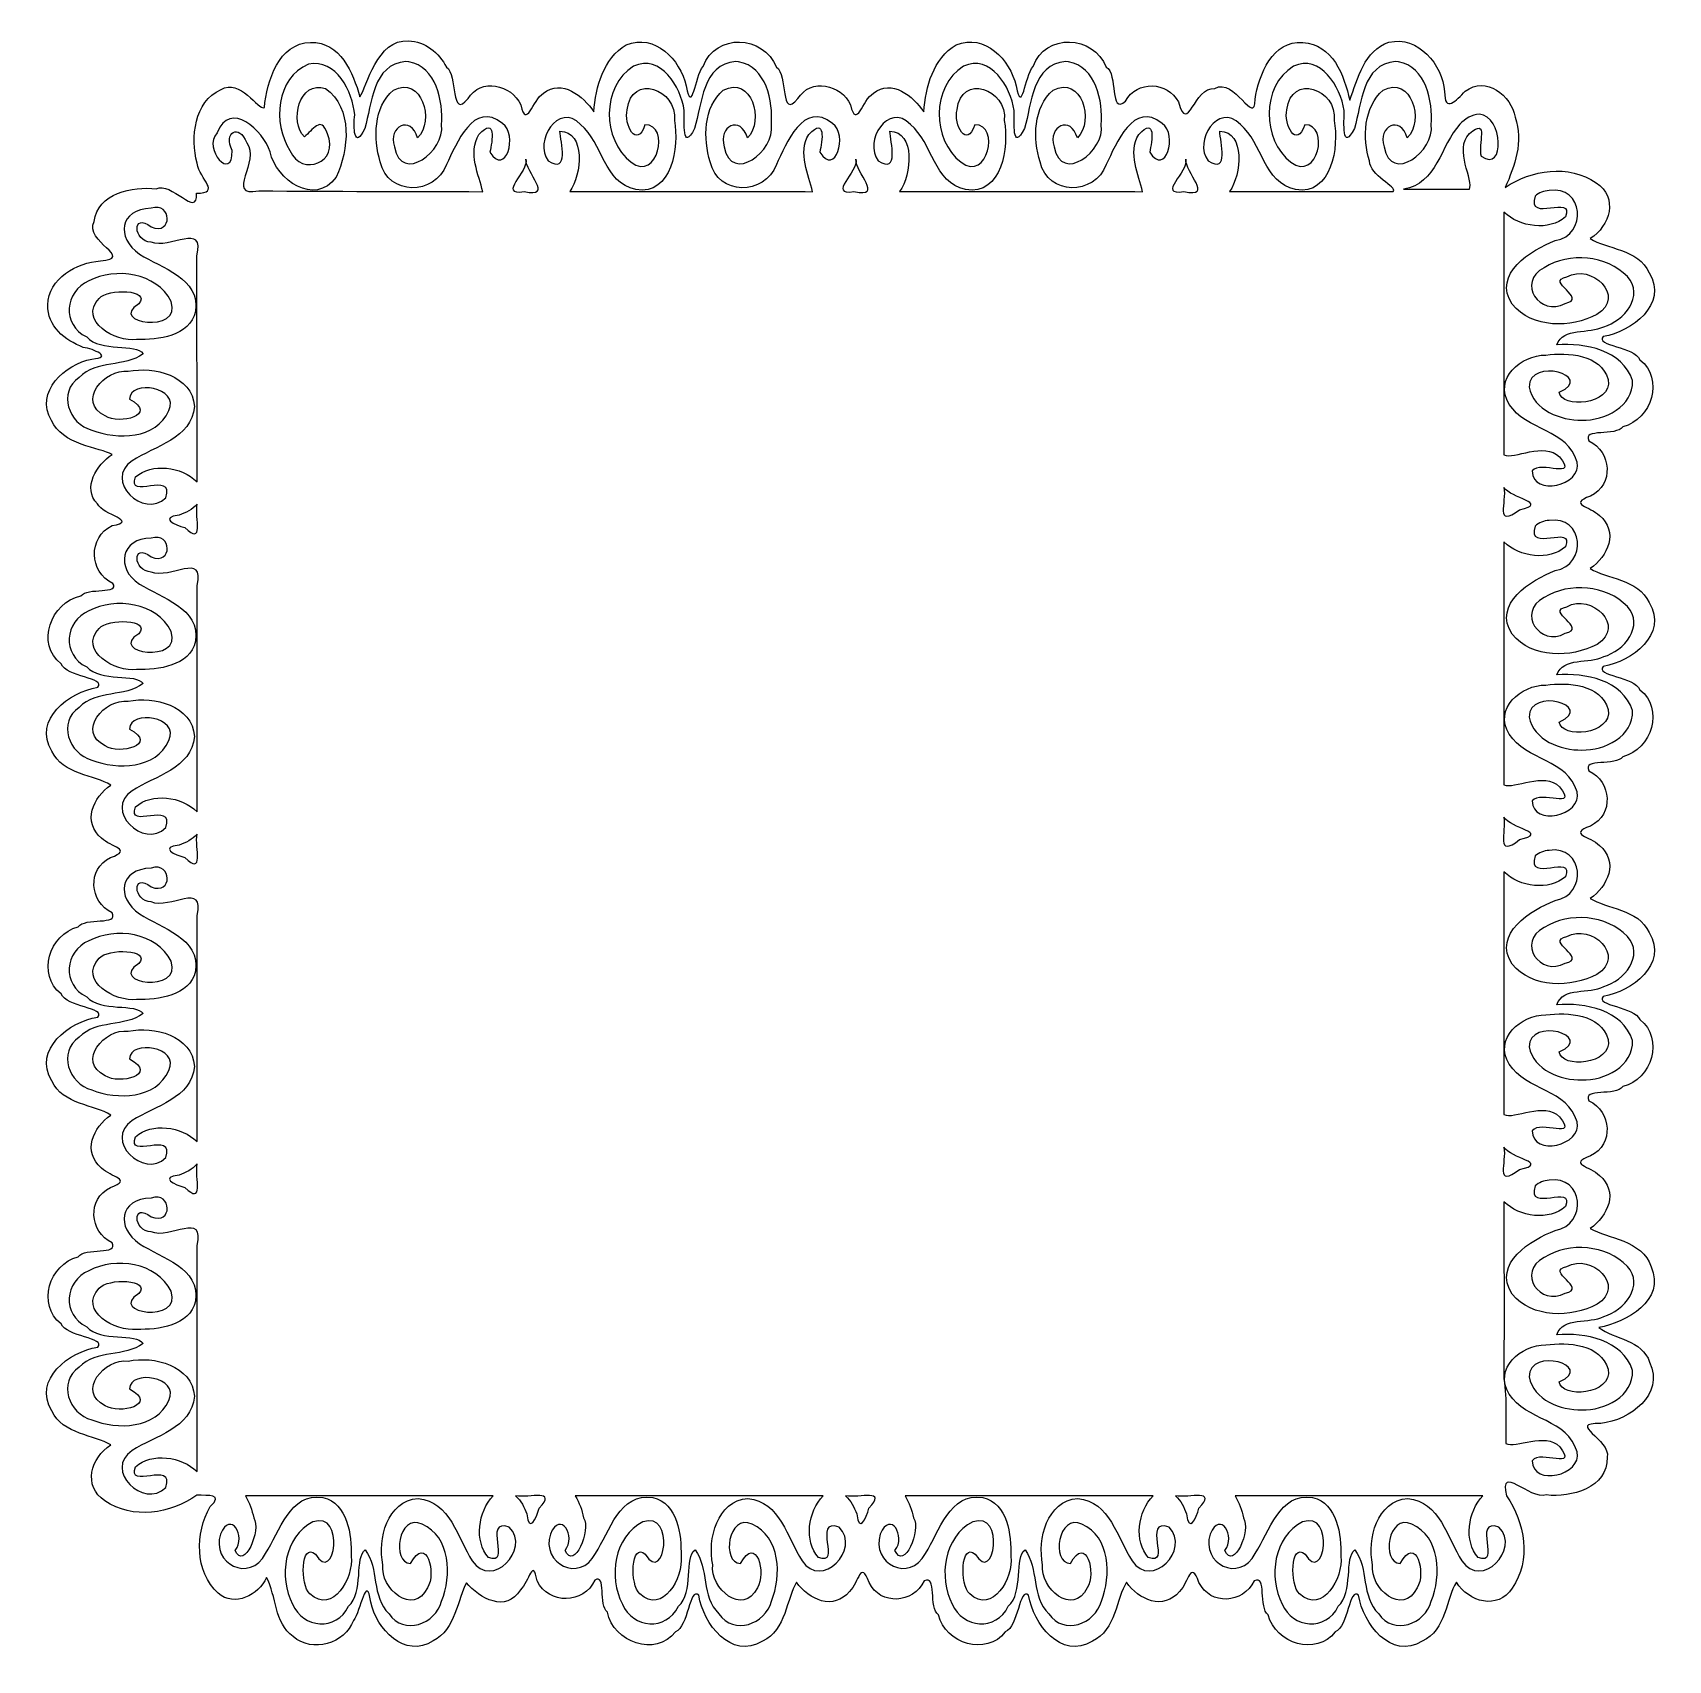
# Model space of a CAD drawing. Header units: centimetres. Extents: x -14.7 to 14.8, y -14.8 to 14.6.
import ezdxf

# ---------------------------------------------------------------- set-up
doc = ezdxf.new("R2010")
doc.units = ezdxf.units.CM
doc.header["$MEASUREMENT"] = 0
doc.layers.add('Layer 1', color=7, linetype='Continuous')

msp = doc.modelspace()

# ---------------------------------------------------------------- linework, layer by layer
at = {"layer": 'Layer 1', "color": 6}
for points, knots in [([(-7.9489, 14.43732), (-8.51818, 14.48424), (-8.70418, 13.59791), (-8.82473, 13.42842), (-8.82473, 13.42842), (-8.95473, 13.86189), (-9.17461, 14.42581), (-9.71834, 14.41241), (-9.71834, 14.41241), (-10.29341, 14.3985), (-10.5061, 13.71385), (-10.5535, 13.23537), (-10.5535, 13.23537), (-10.65715, 13.1707), (-10.99745, 13.78084), (-11.33473, 13.55731), (-11.33473, 13.55731), (-11.83257, 13.34497), (-11.88264, 12.68913), (-11.76938, 12.22771), (-11.76938, 12.22771), (-11.71518, 11.92343), (-11.32695, 11.69387), (-11.78141, 11.68484), (-11.78141, 11.68484), (-11.74868, 11.21606), (-12.24962, 11.91695), (-12.50655, 11.76376), (-12.50655, 11.76376), (-12.93762, 11.81652), (-13.56495, 11.68711), (-13.63177, 11.17371), (-13.63177, 11.17371), (-13.8162, 10.8102), (-12.88575, 10.5098), (-13.51595, 10.46255), (-13.51595, 10.46255), (-13.94479, 10.43431), (-14.45592, 10.14747), (-14.46774, 9.66805), (-14.46774, 9.66805), (-14.47966, 9.2774), (-14.15781, 9.03001), (-13.82701, 8.90044), (-13.82701, 8.90044), (-13.64072, 8.86859), (-13.27308, 8.72189), (-13.66868, 8.68918), (-13.66868, 8.68918), (-14.14942, 8.59526), (-14.71425, 8.09667), (-14.39878, 7.57926), (-14.39878, 7.57926), (-14.22585, 7.14559), (-13.51676, 7.08004), (-13.30401, 6.9654), (-13.30401, 6.9654), (-13.57821, 6.78323), (-13.84912, 6.36034), (-13.57101, 6.07035), (-13.57101, 6.07035), (-13.46299, 5.86804), (-12.81778, 5.75924), (-13.30424, 5.67981), (-13.30424, 5.67981), (-13.74006, 5.46814), (-13.72826, 4.83398), (-13.28953, 4.63539), (-13.28953, 4.63539), (-13.15879, 4.42966), (-13.75401, 4.56923), (-13.86991, 4.4097), (-13.86991, 4.4097), (-14.41828, 4.29353), (-14.68553, 3.53901), (-14.22848, 3.17891), (-14.22848, 3.17891), (-14.13267, 2.94334), (-13.40586, 2.92667), (-13.56532, 2.75781), (-13.56532, 2.75781), (-14.07922, 2.67224), (-14.73989, 2.17776), (-14.39256, 1.60447), (-14.39256, 1.60447), (-14.20561, 1.17752), (-13.60617, 1.17013), (-13.33056, 0.9895), (-13.33056, 0.9895), (-13.64561, 0.77097), (-13.8476, 0.31866), (-13.49447, 0.03134), (-13.49447, 0.03134), (-13.32983, -0.14043), (-12.91958, -0.16531), (-13.33135, -0.32052), (-13.33135, -0.32052), (-13.76147, -0.52893), (-13.71522, -1.11899), (-13.30396, -1.31905), (-13.30396, -1.31905), (-13.18006, -1.55123), (-13.79617, -1.39411), (-13.91842, -1.57316), (-13.91842, -1.57316), (-14.44538, -1.70428), (-14.66281, -2.44396), (-14.22848, -2.78349), (-14.22848, -2.78349), (-14.13268, -3.019), (-13.4064, -3.03622), (-13.56532, -3.20456), (-13.56532, -3.20456), (-14.07923, -3.29013), (-14.7399, -3.78463), (-14.39254, -4.35791), (-14.39254, -4.35791), (-14.20552, -4.78477), (-13.60627, -4.79255), (-13.33053, -4.97318), (-13.33053, -4.97318), (-13.6456, -5.19154), (-13.84761, -5.64383), (-13.4946, -5.93113), (-13.4946, -5.93113), (-13.32995, -6.1029), (-12.91952, -6.12761), (-13.33135, -6.28289), (-13.33135, -6.28289), (-13.7614, -6.49131), (-13.71544, -7.08159), (-13.30407, -7.28165), (-13.30407, -7.28165), (-13.17993, -7.51365), (-13.79626, -7.35641), (-13.91842, -7.53553), (-13.91842, -7.53553), (-14.44553, -7.66671), (-14.66274, -8.40654), (-14.22848, -8.74619), (-14.22848, -8.74619), (-14.13266, -8.98176), (-13.40591, -8.99842), (-13.5653, -9.16728), (-13.5653, -9.16728), (-14.07923, -9.25276), (-14.73987, -9.74703), (-14.39263, -10.32039), (-14.39263, -10.32039), (-14.20575, -10.74748), (-13.60634, -10.75506), (-13.33054, -10.93555), (-13.33054, -10.93555), (-13.68512, -11.16364), (-13.84233, -11.67908), (-13.43384, -11.94598), (-13.43384, -11.94598), (-12.9404, -12.28808), (-12.24117, -12.18154), (-11.77363, -11.84268), (-11.77363, -11.84268), (-11.56399, -11.85865), (-11.28444, -11.80989), (-11.53217, -12.05017), (-11.53217, -12.05017), (-11.80656, -12.52576), (-11.81235, -13.22675), (-11.38844, -13.61599), (-11.38844, -13.61599), (-11.09157, -13.87247), (-10.65928, -13.64474), (-10.51233, -13.33398), (-10.51233, -13.33398), (-10.33119, -13.66806), (-10.37987, -14.14366), (-10.03069, -14.39925), (-10.03069, -14.39925), (-9.68878, -14.69924), (-9.09554, -14.52921), (-8.94251, -14.10624), (-8.94251, -14.10624), (-8.81087, -13.94572), (-8.7133, -13.23767), (-8.6288, -13.77413), (-8.6288, -13.77413), (-8.5306, -14.25994), (-8.01392, -14.80943), (-7.50294, -14.47514), (-7.50294, -14.47514), (-7.09833, -14.28344), (-7.05517, -13.69647), (-6.90237, -13.42639), (-6.90237, -13.42639), (-6.66309, -13.70766), (-6.18112, -13.97796), (-5.92601, -13.55622), (-5.92601, -13.55622), (-5.76239, -13.40256), (-5.69909, -12.95931), (-5.62403, -13.39176), (-5.62403, -13.39176), (-5.41236, -13.82758), (-4.7782, -13.81578), (-4.57961, -13.37704), (-4.57961, -13.37704), (-4.37388, -13.24631), (-4.51345, -13.84152), (-4.35392, -13.95743), (-4.35392, -13.95743), (-4.23775, -14.5058), (-3.48323, -14.77304), (-3.12313, -14.316), (-3.12313, -14.316), (-2.88756, -14.22019), (-2.87089, -13.49337), (-2.70203, -13.65284), (-2.70203, -13.65284), (-2.61646, -14.16674), (-2.12198, -14.8274), (-1.54869, -14.48007), (-1.54869, -14.48007), (-1.12174, -14.29312), (-1.11434, -13.69369), (-0.93372, -13.41808), (-0.93372, -13.41808), (-0.71519, -13.73312), (-0.26288, -13.93511), (0.02444, -13.58198), (0.02444, -13.58198), (0.19621, -13.41734), (0.22109, -13.0071), (0.3763, -13.41886), (0.3763, -13.41886), (0.58472, -13.84899), (1.17477, -13.80273), (1.37483, -13.39148), (1.37483, -13.39148), (1.60701, -13.26757), (1.44989, -13.88369), (1.62894, -14.00593), (1.62894, -14.00593), (1.76006, -14.5329), (2.49975, -14.75033), (2.83927, -14.316), (2.83927, -14.316), (3.07478, -14.2202), (3.092, -13.49391), (3.26034, -13.65284), (3.26034, -13.65284), (3.34591, -14.16674), (3.84041, -14.82742), (4.41369, -14.48005), (4.41369, -14.48005), (4.84055, -14.29303), (4.84833, -13.69379), (5.02896, -13.41805), (5.02896, -13.41805), (5.24732, -13.73312), (5.69961, -13.93513), (5.98691, -13.58212), (5.98691, -13.58212), (6.15868, -13.41746), (6.18339, -13.00704), (6.33867, -13.41886), (6.33867, -13.41886), (6.54709, -13.84891), (7.13737, -13.80295), (7.33743, -13.39158), (7.33743, -13.39158), (7.56944, -13.26744), (7.41219, -13.88378), (7.59131, -14.00593), (7.59131, -14.00593), (7.72249, -14.53305), (8.46232, -14.75026), (8.80197, -14.316), (8.80197, -14.316), (9.03754, -14.22018), (9.0542, -13.49342), (9.22306, -13.65282), (9.22306, -13.65282), (9.30854, -14.16675), (9.80281, -14.82739), (10.37618, -14.48015), (10.37618, -14.48015), (10.80326, -14.29327), (10.81084, -13.69385), (10.99133, -13.41805), (10.99133, -13.41805), (11.21942, -13.77263), (11.73486, -13.92984), (12.00176, -13.52136), (12.00176, -13.52136), (12.34634, -13.02611), (12.23284, -12.32937), (11.9004, -11.85757), (11.9004, -11.85757), (11.75046, -11.25784), (12.31989, -11.93656), (12.61633, -11.83992), (12.61633, -11.83992), (13.0655, -11.88873), (13.72938, -11.71604), (13.7173, -11.15809), (13.7173, -11.15809), (13.78979, -10.83965), (12.96577, -10.53093), (13.60169, -10.54986), (13.60169, -10.54986), (14.1239, -10.48428), (14.76318, -10.03005), (14.48407, -9.44134), (14.48407, -9.44134), (14.35471, -9.0363), (13.84193, -9.02781), (13.56634, -8.81336), (13.56634, -8.81336), (14.06799, -8.72326), (14.7751, -8.32176), (14.51294, -7.71417), (14.51294, -7.71417), (14.35509, -7.23349), (13.71332, -7.20314), (13.41238, -7.02269), (13.41238, -7.02269), (13.72749, -6.8043), (13.92936, -6.35215), (13.57656, -6.06469), (13.57656, -6.06469), (13.41207, -5.89283), (13.00177, -5.86783), (13.41341, -5.71252), (13.41341, -5.71252), (13.8433, -5.50401), (13.79703, -4.91411), (13.38583, -4.71414), (13.38583, -4.71414), (13.26202, -4.48223), (13.87807, -4.63945), (14.00027, -4.46034), (14.00027, -4.46034), (14.52738, -4.32916), (14.74459, -3.58933), (14.31033, -3.24968), (14.31033, -3.24968), (14.21452, -3.01411), (13.4877, -2.99744), (13.64717, -2.82858), (13.64717, -2.82858), (14.16107, -2.74301), (14.82173, -2.24853), (14.4744, -1.67524), (14.4744, -1.67524), (14.28745, -1.24829), (13.68802, -1.2409), (13.41241, -1.06027), (13.41241, -1.06027), (13.72746, -0.84174), (13.92944, -0.38943), (13.57631, -0.10211), (13.57631, -0.10211), (13.41167, 0.06966), (13.00143, 0.09453), (13.41319, 0.24975), (13.41319, 0.24975), (13.84332, 0.45816), (13.79706, 1.04821), (13.38581, 1.24828), (13.38581, 1.24828), (13.2619, 1.48046), (13.87802, 1.32334), (14.00026, 1.50239), (14.00026, 1.50239), (14.52723, 1.63351), (14.74466, 2.37319), (14.31033, 2.71272), (14.31033, 2.71272), (14.21453, 2.94823), (13.48824, 2.96545), (13.64717, 3.13379), (13.64717, 3.13379), (14.16107, 3.21935), (14.82175, 3.71386), (14.47438, 4.28714), (14.47438, 4.28714), (14.28737, 4.714), (13.68812, 4.72178), (13.41238, 4.90241), (13.41238, 4.90241), (13.72745, 5.12077), (13.92946, 5.57306), (13.57645, 5.86035), (13.57645, 5.86035), (13.41179, 6.03212), (13.00137, 6.05684), (13.4132, 6.21212), (13.4132, 6.21212), (13.84324, 6.42054), (13.79728, 7.01081), (13.38592, 7.21087), (13.38592, 7.21087), (13.26177, 7.44288), (13.87811, 7.28564), (14.00027, 7.46476), (14.00027, 7.46476), (14.52738, 7.59593), (14.74459, 8.33577), (14.31033, 8.67542), (14.31033, 8.67542), (14.21451, 8.91098), (13.48776, 8.92765), (13.64715, 9.09651), (13.64715, 9.09651), (14.16108, 9.18199), (14.82172, 9.67625), (14.47448, 10.24962), (14.47448, 10.24962), (14.2876, 10.67671), (13.68818, 10.68429), (13.41238, 10.86478), (13.41238, 10.86478), (13.76697, 11.09287), (13.92417, 11.60831), (13.51569, 11.87521), (13.51569, 11.87521), (13.02945, 12.21401), (12.3431, 12.11043), (11.87554, 11.78887), (11.87554, 11.78887), (12.03992, 12.17464), (12.21018, 12.61902), (12.05558, 13.0574), (12.05558, 13.0574), (11.98865, 13.45094), (11.51785, 13.81465), (11.15307, 13.52775), (11.15307, 13.52775), (10.99316, 13.3693), (10.77299, 13.12148), (10.77964, 13.52452), (10.77964, 13.52452), (10.73542, 14.01051), (10.3027, 14.5351), (9.77238, 14.41457), (9.77238, 14.41457), (9.32127, 14.26701), (9.21531, 13.75648), (9.06418, 13.3663), (9.06418, 13.3663), (8.96922, 13.81061), (8.74864, 14.38535), (8.21426, 14.4072), (8.21426, 14.4072), (7.66766, 14.45792), (7.42252, 13.82669), (7.35317, 13.38316), (7.35317, 13.38316), (7.34618, 12.87489), (6.98342, 13.79311), (6.62569, 13.57807), (6.62569, 13.57807), (6.24437, 13.61197), (6.13984, 12.72178), (5.97091, 13.3346), (5.97091, 13.3346), (5.77312, 13.70656), (5.21649, 13.73149), (5.01222, 13.35091), (5.01222, 13.35091), (4.71803, 13.08841), (4.87703, 13.84889), (4.66346, 13.96611), (4.66346, 13.96611), (4.43383, 14.54523), (3.56279, 14.58645), (3.34003, 13.97813), (3.34003, 13.97813), (3.18843, 13.79508), (3.14453, 13.0837), (3.03263, 13.62629), (3.03263, 13.62629), (2.92369, 14.10367), (2.47204, 14.57562), (1.95066, 14.3681), (1.95066, 14.3681), (1.53498, 14.1204), (1.40065, 13.60778), (1.36401, 13.15605), (1.36401, 13.15605), (1.17347, 13.44041), (0.78771, 13.75697), (0.45395, 13.49267), (0.45395, 13.49267), (0.25389, 13.37333), (0.14781, 12.82825), (0.04206, 13.2811), (0.04206, 13.2811), (-0.12092, 13.65281), (-0.68419, 13.77634), (-0.90993, 13.39509), (-0.90993, 13.39509), (-1.23668, 13.00447), (-1.08651, 13.83389), (-1.29899, 13.96614), (-1.29899, 13.96614), (-1.52855, 14.54529), (-2.39961, 14.5864), (-2.62233, 13.97813), (-2.62233, 13.97813), (-2.77389, 13.79529), (-2.81774, 13.08375), (-2.92997, 13.62599), (-2.92997, 13.62599), (-3.03861, 14.10378), (-3.4904, 14.57564), (-4.01203, 14.36811), (-4.01203, 14.36811), (-4.42756, 14.12039), (-4.56243, 13.60787), (-4.59842, 13.15605), (-4.59842, 13.15605), (-4.78886, 13.44045), (-5.17464, 13.75692), (-5.50836, 13.4927), (-5.50836, 13.4927), (-5.70835, 13.3734), (-5.81459, 12.82869), (-5.92039, 13.28132), (-5.92039, 13.28132), (-6.08347, 13.65282), (-6.64665, 13.77634), (-6.87232, 13.39518), (-6.87232, 13.39518), (-7.19796, 13.00468), (-7.05172, 13.83337), (-7.26202, 13.96663), (-7.26202, 13.96663), (-7.39701, 14.22242), (-7.64841, 14.43314), (-7.9489, 14.43732)], [0, 0, 0, 0, 0.00735294, 0.00735294, 0.00735294, 0.00735294, 0.01470588, 0.01470588, 0.01470588, 0.01470588, 0.02205882, 0.02205882, 0.02205882, 0.02205882, 0.02941176, 0.02941176, 0.02941176, 0.02941176, 0.03676471, 0.03676471, 0.03676471, 0.03676471, 0.04411765, 0.04411765, 0.04411765, 0.04411765, 0.05147059, 0.05147059, 0.05147059, 0.05147059, 0.05882353, 0.05882353, 0.05882353, 0.05882353, 0.06617647, 0.06617647, 0.06617647, 0.06617647, 0.07352941, 0.07352941, 0.07352941, 0.07352941, 0.08088235, 0.08088235, 0.08088235, 0.08088235, 0.08823529, 0.08823529, 0.08823529, 0.08823529, 0.09558824, 0.09558824, 0.09558824, 0.09558824, 0.10294118, 0.10294118, 0.10294118, 0.10294118, 0.11029412, 0.11029412, 0.11029412, 0.11029412, 0.11764706, 0.11764706, 0.11764706, 0.11764706, 0.125, 0.125, 0.125, 0.125, 0.13235294, 0.13235294, 0.13235294, 0.13235294, 0.13970588, 0.13970588, 0.13970588, 0.13970588, 0.14705882, 0.14705882, 0.14705882, 0.14705882, 0.15441176, 0.15441176, 0.15441176, 0.15441176, 0.16176471, 0.16176471, 0.16176471, 0.16176471, 0.16911765, 0.16911765, 0.16911765, 0.16911765, 0.17647059, 0.17647059, 0.17647059, 0.17647059, 0.18382353, 0.18382353, 0.18382353, 0.18382353, 0.19117647, 0.19117647, 0.19117647, 0.19117647, 0.19852941, 0.19852941, 0.19852941, 0.19852941, 0.20588235, 0.20588235, 0.20588235, 0.20588235, 0.21323529, 0.21323529, 0.21323529, 0.21323529, 0.22058824, 0.22058824, 0.22058824, 0.22058824, 0.22794118, 0.22794118, 0.22794118, 0.22794118, 0.23529412, 0.23529412, 0.23529412, 0.23529412, 0.24264706, 0.24264706, 0.24264706, 0.24264706, 0.25, 0.25, 0.25, 0.25, 0.25735294, 0.25735294, 0.25735294, 0.25735294, 0.26470588, 0.26470588, 0.26470588, 0.26470588, 0.27205882, 0.27205882, 0.27205882, 0.27205882, 0.27941176, 0.27941176, 0.27941176, 0.27941176, 0.28676471, 0.28676471, 0.28676471, 0.28676471, 0.29411765, 0.29411765, 0.29411765, 0.29411765, 0.30147059, 0.30147059, 0.30147059, 0.30147059, 0.30882353, 0.30882353, 0.30882353, 0.30882353, 0.31617647, 0.31617647, 0.31617647, 0.31617647, 0.32352941, 0.32352941, 0.32352941, 0.32352941, 0.33088235, 0.33088235, 0.33088235, 0.33088235, 0.33823529, 0.33823529, 0.33823529, 0.33823529, 0.34558824, 0.34558824, 0.34558824, 0.34558824, 0.35294118, 0.35294118, 0.35294118, 0.35294118, 0.36029412, 0.36029412, 0.36029412, 0.36029412, 0.36764706, 0.36764706, 0.36764706, 0.36764706, 0.375, 0.375, 0.375, 0.375, 0.38235294, 0.38235294, 0.38235294, 0.38235294, 0.38970588, 0.38970588, 0.38970588, 0.38970588, 0.39705882, 0.39705882, 0.39705882, 0.39705882, 0.40441176, 0.40441176, 0.40441176, 0.40441176, 0.41176471, 0.41176471, 0.41176471, 0.41176471, 0.41911765, 0.41911765, 0.41911765, 0.41911765, 0.42647059, 0.42647059, 0.42647059, 0.42647059, 0.43382353, 0.43382353, 0.43382353, 0.43382353, 0.44117647, 0.44117647, 0.44117647, 0.44117647, 0.44852941, 0.44852941, 0.44852941, 0.44852941, 0.45588235, 0.45588235, 0.45588235, 0.45588235, 0.46323529, 0.46323529, 0.46323529, 0.46323529, 0.47058824, 0.47058824, 0.47058824, 0.47058824, 0.47794118, 0.47794118, 0.47794118, 0.47794118, 0.48529412, 0.48529412, 0.48529412, 0.48529412, 0.49264706, 0.49264706, 0.49264706, 0.49264706, 0.5, 0.5, 0.5, 0.5, 0.50735294, 0.50735294, 0.50735294, 0.50735294, 0.51470588, 0.51470588, 0.51470588, 0.51470588, 0.52205882, 0.52205882, 0.52205882, 0.52205882, 0.52941176, 0.52941176, 0.52941176, 0.52941176, 0.53676471, 0.53676471, 0.53676471, 0.53676471, 0.54411765, 0.54411765, 0.54411765, 0.54411765, 0.55147059, 0.55147059, 0.55147059, 0.55147059, 0.55882353, 0.55882353, 0.55882353, 0.55882353, 0.56617647, 0.56617647, 0.56617647, 0.56617647, 0.57352941, 0.57352941, 0.57352941, 0.57352941, 0.58088235, 0.58088235, 0.58088235, 0.58088235, 0.58823529, 0.58823529, 0.58823529, 0.58823529, 0.59558824, 0.59558824, 0.59558824, 0.59558824, 0.60294118, 0.60294118, 0.60294118, 0.60294118, 0.61029412, 0.61029412, 0.61029412, 0.61029412, 0.61764706, 0.61764706, 0.61764706, 0.61764706, 0.625, 0.625, 0.625, 0.625, 0.63235294, 0.63235294, 0.63235294, 0.63235294, 0.63970588, 0.63970588, 0.63970588, 0.63970588, 0.64705882, 0.64705882, 0.64705882, 0.64705882, 0.65441176, 0.65441176, 0.65441176, 0.65441176, 0.66176471, 0.66176471, 0.66176471, 0.66176471, 0.66911765, 0.66911765, 0.66911765, 0.66911765, 0.67647059, 0.67647059, 0.67647059, 0.67647059, 0.68382353, 0.68382353, 0.68382353, 0.68382353, 0.69117647, 0.69117647, 0.69117647, 0.69117647, 0.69852941, 0.69852941, 0.69852941, 0.69852941, 0.70588235, 0.70588235, 0.70588235, 0.70588235, 0.71323529, 0.71323529, 0.71323529, 0.71323529, 0.72058824, 0.72058824, 0.72058824, 0.72058824, 0.72794118, 0.72794118, 0.72794118, 0.72794118, 0.73529412, 0.73529412, 0.73529412, 0.73529412, 0.74264706, 0.74264706, 0.74264706, 0.74264706, 0.75, 0.75, 0.75, 0.75, 0.75735294, 0.75735294, 0.75735294, 0.75735294, 0.76470588, 0.76470588, 0.76470588, 0.76470588, 0.77205882, 0.77205882, 0.77205882, 0.77205882, 0.77941176, 0.77941176, 0.77941176, 0.77941176, 0.78676471, 0.78676471, 0.78676471, 0.78676471, 0.79411765, 0.79411765, 0.79411765, 0.79411765, 0.80147059, 0.80147059, 0.80147059, 0.80147059, 0.80882353, 0.80882353, 0.80882353, 0.80882353, 0.81617647, 0.81617647, 0.81617647, 0.81617647, 0.82352941, 0.82352941, 0.82352941, 0.82352941, 0.83088235, 0.83088235, 0.83088235, 0.83088235, 0.83823529, 0.83823529, 0.83823529, 0.83823529, 0.84558824, 0.84558824, 0.84558824, 0.84558824, 0.85294118, 0.85294118, 0.85294118, 0.85294118, 0.86029412, 0.86029412, 0.86029412, 0.86029412, 0.86764706, 0.86764706, 0.86764706, 0.86764706, 0.875, 0.875, 0.875, 0.875, 0.88235294, 0.88235294, 0.88235294, 0.88235294, 0.88970588, 0.88970588, 0.88970588, 0.88970588, 0.89705882, 0.89705882, 0.89705882, 0.89705882, 0.90441176, 0.90441176, 0.90441176, 0.90441176, 0.91176471, 0.91176471, 0.91176471, 0.91176471, 0.91911765, 0.91911765, 0.91911765, 0.91911765, 0.92647059, 0.92647059, 0.92647059, 0.92647059, 0.93382353, 0.93382353, 0.93382353, 0.93382353, 0.94117647, 0.94117647, 0.94117647, 0.94117647, 0.94852941, 0.94852941, 0.94852941, 0.94852941, 0.95588235, 0.95588235, 0.95588235, 0.95588235, 0.96323529, 0.96323529, 0.96323529, 0.96323529, 0.97058824, 0.97058824, 0.97058824, 0.97058824, 0.97794118, 0.97794118, 0.97794118, 0.97794118, 0.98529412, 0.98529412, 0.98529412, 0.98529412, 1, 1, 1, 1]), ([(-1.98147, 14.06103), (-1.48073, 13.96918), (-1.3566, 13.35166), (-1.38985, 12.92083), (-1.38985, 12.92083), (-1.31473, 12.45173), (-2.11177, 11.84039), (-2.24123, 12.52537), (-2.24123, 12.52537), (-2.35931, 12.89862), (-1.94006, 13.10373), (-1.82098, 12.68385), (-1.82098, 12.68385), (-1.50757, 12.99785), (-1.74768, 13.82216), (-2.25917, 13.54669), (-2.25917, 13.54669), (-2.61758, 13.2435), (-2.62519, 12.66923), (-2.49477, 12.25133), (-2.49477, 12.25133), (-2.35288, 11.63448), (-1.51262, 11.63906), (-1.29912, 12.20468), (-1.29912, 12.20468), (-1.11884, 12.58121), (-0.8107, 13.37079), (-0.28675, 12.94583), (-0.28675, 12.94583), (0.00157, 12.74503), (-0.23036, 11.97589), (-0.51435, 12.42574), (-0.51435, 12.42574), (-0.46947, 12.63669), (-0.39685, 13.07626), (-0.71255, 12.74923), (-0.71255, 12.74923), (-0.91657, 12.41297), (-0.70858, 12.0133), (-0.64422, 11.7137), (-0.64422, 11.7137), (-2.10409, 11.72311), (-3.57105, 11.71562), (-5.03369, 11.71802), (-5.03369, 11.71802), (-4.81376, 12.01413), (-4.74626, 12.80309), (-5.21025, 12.8056), (-5.21025, 12.8056), (-5.19842, 12.61775), (-5.03387, 12.02022), (-5.42208, 12.27207), (-5.42208, 12.27207), (-5.68769, 12.62363), (-5.24231, 13.3432), (-4.83753, 12.9289), (-4.83753, 12.9289), (-4.43173, 12.58967), (-4.42504, 11.8764), (-3.84049, 11.75092), (-3.84049, 11.75092), (-3.18202, 11.64503), (-3.05453, 12.52327), (-3.14276, 12.999), (-3.14276, 12.999), (-3.08056, 13.57315), (-3.92573, 13.85783), (-3.99464, 13.1956), (-3.99464, 13.1956), (-4.06367, 12.93164), (-3.81947, 12.47089), (-3.67397, 12.92388), (-3.67397, 12.92388), (-3.21083, 12.92781), (-3.44318, 11.88481), (-3.92412, 12.24477), (-3.92412, 12.24477), (-4.44974, 12.64771), (-4.46563, 13.62269), (-3.87922, 13.97991), (-3.87922, 13.97991), (-3.39046, 14.21541), (-3.02295, 13.59843), (-2.96444, 13.18341), (-2.96444, 13.18341), (-2.95755, 12.98113), (-3.00842, 12.41039), (-2.7765, 12.85655), (-2.7765, 12.85655), (-2.64335, 13.30223), (-2.63872, 14.01671), (-2.03127, 14.06438), (-2.03127, 14.06438), (-2.03127, 14.06438), (-1.98147, 14.06103), (-1.98147, 14.06103), (-1.98147, 14.06103), (-1.98147, 14.06103), (-1.98147, 14.06103), (-1.98147, 14.06103)], [0, 0, 0, 0, 0.03846154, 0.03846154, 0.03846154, 0.03846154, 0.07692308, 0.07692308, 0.07692308, 0.07692308, 0.11538462, 0.11538462, 0.11538462, 0.11538462, 0.15384615, 0.15384615, 0.15384615, 0.15384615, 0.19230769, 0.19230769, 0.19230769, 0.19230769, 0.23076923, 0.23076923, 0.23076923, 0.23076923, 0.26923077, 0.26923077, 0.26923077, 0.26923077, 0.30769231, 0.30769231, 0.30769231, 0.30769231, 0.34615385, 0.34615385, 0.34615385, 0.34615385, 0.38461538, 0.38461538, 0.38461538, 0.38461538, 0.42307692, 0.42307692, 0.42307692, 0.42307692, 0.46153846, 0.46153846, 0.46153846, 0.46153846, 0.5, 0.5, 0.5, 0.5, 0.53846154, 0.53846154, 0.53846154, 0.53846154, 0.57692308, 0.57692308, 0.57692308, 0.57692308, 0.61538462, 0.61538462, 0.61538462, 0.61538462, 0.65384615, 0.65384615, 0.65384615, 0.65384615, 0.69230769, 0.69230769, 0.69230769, 0.69230769, 0.73076923, 0.73076923, 0.73076923, 0.73076923, 0.76923077, 0.76923077, 0.76923077, 0.76923077, 0.80769231, 0.80769231, 0.80769231, 0.80769231, 0.84615385, 0.84615385, 0.84615385, 0.84615385, 0.88461538, 0.88461538, 0.88461538, 0.88461538, 0.92307692, 0.92307692, 0.92307692, 0.92307692, 1, 1, 1, 1]), ([(3.98126, 14.06103), (4.48189, 13.96906), (4.60565, 13.35153), (4.57252, 12.92083), (4.57252, 12.92083), (4.64759, 12.45171), (3.85074, 11.84047), (3.72118, 12.52546), (3.72118, 12.52546), (3.60325, 12.89898), (4.02208, 13.10333), (4.14175, 12.68385), (4.14175, 12.68385), (4.45519, 12.99785), (4.21487, 13.82199), (3.7035, 13.54672), (3.7035, 13.54672), (3.34481, 13.24369), (3.33712, 12.66927), (3.4676, 12.25132), (3.4676, 12.25132), (3.60953, 11.63441), (4.4498, 11.63913), (4.66349, 12.20462), (4.66349, 12.20462), (4.84394, 12.58108), (5.15195, 13.37083), (5.67598, 12.94583), (5.67598, 12.94583), (5.96453, 12.74492), (5.73191, 11.97585), (5.44811, 12.42573), (5.44811, 12.42573), (5.49374, 12.63665), (5.56531, 13.07635), (5.25003, 12.74914), (5.25003, 12.74914), (5.04628, 12.41285), (5.25357, 12.01328), (5.31815, 11.7137), (5.31815, 11.7137), (3.85828, 11.72311), (2.39132, 11.71562), (0.92868, 11.71802), (0.92868, 11.71802), (1.14859, 12.01412), (1.2161, 12.8029), (0.75226, 12.80561), (0.75226, 12.80561), (0.76411, 12.61773), (0.92841, 12.0202), (0.54029, 12.27207), (0.54029, 12.27207), (0.27467, 12.62371), (0.7201, 13.34319), (1.12495, 12.92891), (1.12495, 12.92891), (1.53099, 12.5898), (1.53763, 11.87639), (2.12221, 11.75088), (2.12221, 11.75088), (2.7808, 11.64499), (2.90785, 12.52332), (2.81988, 12.99903), (2.81988, 12.99903), (2.88216, 13.57333), (2.03688, 13.85771), (1.96778, 13.19561), (1.96778, 13.19561), (1.89848, 12.93149), (2.14325, 12.47082), (2.28854, 12.92395), (2.28854, 12.92395), (2.75133, 12.92746), (2.51953, 11.885), (2.03852, 12.24464), (2.03852, 12.24464), (1.51297, 12.64751), (1.49709, 13.62252), (2.08316, 13.9799), (2.08316, 13.9799), (2.57205, 14.21554), (2.93975, 13.59858), (2.99835, 13.18342), (2.99835, 13.18342), (3.00525, 12.98115), (2.95375, 12.41039), (3.18587, 12.85655), (3.18587, 12.85655), (3.319, 13.30232), (3.32371, 14.01701), (3.93144, 14.06436), (3.93144, 14.06436), (3.93144, 14.06436), (3.98126, 14.06103), (3.98126, 14.06103), (3.98126, 14.06103), (3.98126, 14.06103), (3.98126, 14.06103), (3.98126, 14.06103)], [0, 0, 0, 0, 0.03846154, 0.03846154, 0.03846154, 0.03846154, 0.07692308, 0.07692308, 0.07692308, 0.07692308, 0.11538462, 0.11538462, 0.11538462, 0.11538462, 0.15384615, 0.15384615, 0.15384615, 0.15384615, 0.19230769, 0.19230769, 0.19230769, 0.19230769, 0.23076923, 0.23076923, 0.23076923, 0.23076923, 0.26923077, 0.26923077, 0.26923077, 0.26923077, 0.30769231, 0.30769231, 0.30769231, 0.30769231, 0.34615385, 0.34615385, 0.34615385, 0.34615385, 0.38461538, 0.38461538, 0.38461538, 0.38461538, 0.42307692, 0.42307692, 0.42307692, 0.42307692, 0.46153846, 0.46153846, 0.46153846, 0.46153846, 0.5, 0.5, 0.5, 0.5, 0.53846154, 0.53846154, 0.53846154, 0.53846154, 0.57692308, 0.57692308, 0.57692308, 0.57692308, 0.61538462, 0.61538462, 0.61538462, 0.61538462, 0.65384615, 0.65384615, 0.65384615, 0.65384615, 0.69230769, 0.69230769, 0.69230769, 0.69230769, 0.73076923, 0.73076923, 0.73076923, 0.73076923, 0.76923077, 0.76923077, 0.76923077, 0.76923077, 0.80769231, 0.80769231, 0.80769231, 0.80769231, 0.84615385, 0.84615385, 0.84615385, 0.84615385, 0.88461538, 0.88461538, 0.88461538, 0.88461538, 0.92307692, 0.92307692, 0.92307692, 0.92307692, 1, 1, 1, 1]), ([(9.94362, 14.06103), (10.44442, 13.96918), (10.56855, 13.35167), (10.53487, 12.9208), (10.53487, 12.9208), (10.60995, 12.45176), (9.8131, 11.84042), (9.68377, 12.5255), (9.68377, 12.5255), (9.56555, 12.89906), (9.9845, 13.10327), (10.10411, 12.68385), (10.10411, 12.68385), (10.41756, 12.99782), (10.17723, 13.82203), (9.66589, 13.54669), (9.66589, 13.54669), (9.31994, 13.24812), (9.28623, 12.67819), (9.42303, 12.26808), (9.42303, 12.26808), (9.41775, 12.00696), (9.93573, 11.79661), (9.85096, 11.71663), (9.85096, 11.71663), (8.86588, 11.72075), (7.87749, 11.71649), (6.89105, 11.71802), (6.89105, 11.71802), (7.11084, 12.01411), (7.17909, 12.80313), (6.71485, 12.80559), (6.71485, 12.80559), (6.72681, 12.61773), (6.89095, 12.0202), (6.50289, 12.2721), (6.50289, 12.2721), (6.23761, 12.62368), (6.68246, 13.34319), (7.08734, 12.92889), (7.08734, 12.92889), (7.49336, 12.58977), (7.50001, 11.87639), (8.08458, 11.75088), (8.08458, 11.75088), (8.74306, 11.64503), (8.87058, 12.52324), (8.78234, 12.999), (8.78234, 12.999), (8.8445, 13.57327), (7.99929, 13.85776), (7.93015, 13.19561), (7.93015, 13.19561), (7.86085, 12.93147), (8.10562, 12.47083), (8.25092, 12.92396), (8.25092, 12.92396), (8.71408, 12.92766), (8.48179, 11.88501), (8.00088, 12.24464), (8.00088, 12.24464), (7.47534, 12.64751), (7.45946, 13.62252), (8.04553, 13.9799), (8.04553, 13.9799), (8.53445, 14.21555), (8.90207, 13.59855), (8.96076, 13.18342), (8.96076, 13.18342), (8.96746, 12.98111), (8.91623, 12.4104), (9.14855, 12.85643), (9.14855, 12.85643), (9.28173, 13.30215), (9.28595, 14.01704), (9.89381, 14.06436), (9.89381, 14.06436), (9.89381, 14.06436), (9.94362, 14.06103), (9.94362, 14.06103), (9.94362, 14.06103), (9.94362, 14.06103), (9.94362, 14.06103), (9.94362, 14.06103)], [0, 0, 0, 0, 0.04545455, 0.04545455, 0.04545455, 0.04545455, 0.09090909, 0.09090909, 0.09090909, 0.09090909, 0.13636364, 0.13636364, 0.13636364, 0.13636364, 0.18181818, 0.18181818, 0.18181818, 0.18181818, 0.22727273, 0.22727273, 0.22727273, 0.22727273, 0.27272727, 0.27272727, 0.27272727, 0.27272727, 0.31818182, 0.31818182, 0.31818182, 0.31818182, 0.36363636, 0.36363636, 0.36363636, 0.36363636, 0.40909091, 0.40909091, 0.40909091, 0.40909091, 0.45454545, 0.45454545, 0.45454545, 0.45454545, 0.5, 0.5, 0.5, 0.5, 0.54545455, 0.54545455, 0.54545455, 0.54545455, 0.59090909, 0.59090909, 0.59090909, 0.59090909, 0.63636364, 0.63636364, 0.63636364, 0.63636364, 0.68181818, 0.68181818, 0.68181818, 0.68181818, 0.72727273, 0.72727273, 0.72727273, 0.72727273, 0.77272727, 0.77272727, 0.77272727, 0.77272727, 0.81818182, 0.81818182, 0.81818182, 0.81818182, 0.86363636, 0.86363636, 0.86363636, 0.86363636, 0.90909091, 0.90909091, 0.90909091, 0.90909091, 1, 1, 1, 1]), ([(-7.94384, 14.06103), (-7.44305, 13.96918), (-7.31892, 13.35167), (-7.35259, 12.9208), (-7.35259, 12.9208), (-7.27752, 12.45176), (-8.07437, 11.84042), (-8.2037, 12.5255), (-8.2037, 12.5255), (-8.32192, 12.89905), (-7.90297, 13.10327), (-7.78335, 12.68385), (-7.78335, 12.68385), (-7.46991, 12.99785), (-7.71023, 13.82199), (-8.2216, 13.54672), (-8.2216, 13.54672), (-8.58028, 13.24368), (-8.58805, 12.6692), (-8.45738, 12.25128), (-8.45738, 12.25128), (-8.31525, 11.63456), (-7.47505, 11.639), (-7.26149, 12.20468), (-7.26149, 12.20468), (-7.08121, 12.58121), (-6.77307, 13.37079), (-6.24912, 12.94583), (-6.24912, 12.94583), (-5.9608, 12.74503), (-6.19273, 11.97589), (-6.47672, 12.42574), (-6.47672, 12.42574), (-6.43182, 12.63657), (-6.35935, 13.07618), (-6.67491, 12.74923), (-6.67491, 12.74923), (-6.87894, 12.41297), (-6.67095, 12.0133), (-6.60659, 11.7137), (-6.60659, 11.7137), (-7.95327, 11.72067), (-9.30685, 11.71488), (-10.65572, 11.72958), (-10.65572, 11.72958), (-11.28318, 11.60577), (-10.60977, 12.27962), (-10.87142, 12.59478), (-10.87142, 12.59478), (-11.00707, 12.9603), (-11.30242, 12.78365), (-11.13598, 12.45546), (-11.13598, 12.45546), (-11.12394, 11.87517), (-11.67644, 12.48645), (-11.40857, 12.77756), (-11.40857, 12.77756), (-11.1725, 13.37765), (-10.57153, 12.81674), (-10.45012, 12.43308), (-10.45012, 12.43308), (-10.33609, 11.924), (-9.64575, 11.43991), (-9.25593, 11.97414), (-9.25593, 11.97414), (-9.02081, 12.46692), (-8.95597, 13.22767), (-9.44625, 13.58053), (-9.44625, 13.58053), (-9.92731, 13.73253), (-10.10658, 12.97264), (-9.83031, 12.70436), (-9.83031, 12.70436), (-9.68547, 12.8138), (-9.52555, 13.10976), (-9.41425, 12.76122), (-9.41425, 12.76122), (-9.18768, 12.24652), (-9.87146, 11.96773), (-10.09294, 12.45596), (-10.09294, 12.45596), (-10.40239, 12.94764), (-10.3458, 13.76855), (-9.75556, 14.01926), (-9.75556, 14.01926), (-9.25454, 14.12233), (-8.95743, 13.52145), (-8.9186, 13.10094), (-8.9186, 13.10094), (-8.95113, 12.88603), (-8.93107, 12.44948), (-8.73891, 12.85643), (-8.73891, 12.85643), (-8.60574, 13.30215), (-8.60152, 14.01704), (-7.99366, 14.06436), (-7.99366, 14.06436), (-7.99366, 14.06436), (-7.94384, 14.06103), (-7.94384, 14.06103), (-7.94384, 14.06103), (-7.94384, 14.06103), (-7.94384, 14.06103), (-7.94384, 14.06103)], [0, 0, 0, 0, 0.03703704, 0.03703704, 0.03703704, 0.03703704, 0.07407407, 0.07407407, 0.07407407, 0.07407407, 0.11111111, 0.11111111, 0.11111111, 0.11111111, 0.14814815, 0.14814815, 0.14814815, 0.14814815, 0.18518519, 0.18518519, 0.18518519, 0.18518519, 0.22222222, 0.22222222, 0.22222222, 0.22222222, 0.25925926, 0.25925926, 0.25925926, 0.25925926, 0.2962963, 0.2962963, 0.2962963, 0.2962963, 0.33333333, 0.33333333, 0.33333333, 0.33333333, 0.37037037, 0.37037037, 0.37037037, 0.37037037, 0.40740741, 0.40740741, 0.40740741, 0.40740741, 0.44444444, 0.44444444, 0.44444444, 0.44444444, 0.48148148, 0.48148148, 0.48148148, 0.48148148, 0.51851852, 0.51851852, 0.51851852, 0.51851852, 0.55555556, 0.55555556, 0.55555556, 0.55555556, 0.59259259, 0.59259259, 0.59259259, 0.59259259, 0.62962963, 0.62962963, 0.62962963, 0.62962963, 0.66666667, 0.66666667, 0.66666667, 0.66666667, 0.7037037, 0.7037037, 0.7037037, 0.7037037, 0.74074074, 0.74074074, 0.74074074, 0.74074074, 0.77777778, 0.77777778, 0.77777778, 0.77777778, 0.81481481, 0.81481481, 0.81481481, 0.81481481, 0.85185185, 0.85185185, 0.85185185, 0.85185185, 0.88888889, 0.88888889, 0.88888889, 0.88888889, 0.92592593, 0.92592593, 0.92592593, 0.92592593, 1, 1, 1, 1]), ([(11.40973, 13.11327), (11.82842, 13.09138), (11.88822, 12.04399), (11.43813, 12.35425), (11.43813, 12.35425), (11.37137, 12.55488), (11.59289, 13.07489), (11.22631, 12.76289), (11.22631, 12.76289), (10.94411, 12.4739), (11.31337, 11.9082), (11.22584, 11.75778), (11.22584, 11.75778), (10.82904, 11.75778), (10.43224, 11.75778), (10.03544, 11.75778), (10.03544, 11.75778), (10.63804, 11.84494), (10.70663, 12.55323), (11.05475, 12.93099), (11.05475, 12.93099), (11.14737, 13.02922), (11.27035, 13.11051), (11.40973, 13.11327)], [0, 0, 0, 0, 0.14285714, 0.14285714, 0.14285714, 0.14285714, 0.28571429, 0.28571429, 0.28571429, 0.28571429, 0.42857143, 0.42857143, 0.42857143, 0.42857143, 0.57142857, 0.57142857, 0.57142857, 0.57142857, 0.71428571, 0.71428571, 0.71428571, 0.71428571, 1, 1, 1, 1]), ([(-5.82457, 12.30178), (-5.83772, 12.06057), (-5.3028, 11.59347), (-5.8585, 11.71595), (-5.8585, 11.71595), (-6.35588, 11.64163), (-5.77092, 12.07462), (-5.82457, 12.30178)], [0, 0, 0, 0, 0.33333333, 0.33333333, 0.33333333, 0.33333333, 1, 1, 1, 1]), ([(0.13816, 12.30106), (0.12545, 12.06005), (0.65909, 11.59337), (0.10389, 11.71597), (0.10389, 11.71597), (-0.3936, 11.64169), (0.19179, 12.0739), (0.13816, 12.30106)], [0, 0, 0, 0, 0.33333333, 0.33333333, 0.33333333, 0.33333333, 1, 1, 1, 1]), ([(6.10053, 12.30178), (6.08728, 12.06058), (6.62179, 11.59342), (6.06625, 11.71594), (6.06625, 11.71594), (5.55908, 11.63682), (6.15795, 12.0735), (6.10053, 12.30178)], [0, 0, 0, 0, 0.33333333, 0.33333333, 0.33333333, 0.33333333, 1, 1, 1, 1]), ([(12.66582, 11.73501), (13.29372, 11.8351), (13.37013, 10.92766), (12.77898, 10.82919), (12.77898, 10.82919), (12.33795, 10.65657), (11.63727, 10.23187), (12.0013, 9.6786), (12.0013, 9.6786), (12.36525, 9.23705), (13.06096, 9.24709), (13.53325, 9.49371), (13.53325, 9.49371), (14.06591, 9.8248), (13.43121, 10.42694), (12.98961, 10.17519), (12.98961, 10.17519), (12.57471, 10.09443), (13.38755, 9.78238), (12.95591, 9.69541), (12.95591, 9.69541), (12.5028, 9.44236), (12.06938, 10.07515), (12.57947, 10.33981), (12.57947, 10.33981), (13.03015, 10.62512), (13.7076, 10.56883), (14.08168, 10.17957), (14.08168, 10.17957), (14.40164, 9.83424), (14.01943, 9.37348), (13.65573, 9.27402), (13.65573, 9.27402), (13.39355, 9.13388), (12.91969, 9.27587), (12.80679, 8.94449), (12.80679, 8.94449), (13.32333, 8.98143), (13.99085, 8.85467), (14.17709, 8.29834), (14.17709, 8.29834), (14.19556, 7.83413), (13.67036, 7.57161), (13.26049, 7.58527), (13.26049, 7.58527), (12.87588, 7.57673), (12.38526, 7.76482), (12.30857, 8.1821), (12.30857, 8.1821), (12.30405, 8.73054), (13.51837, 8.38514), (12.8517, 8.0908), (12.8517, 8.0908), (12.87932, 7.78838), (13.81343, 7.85233), (13.73582, 8.31954), (13.73582, 8.31954), (13.60375, 8.77831), (13.00391, 8.81207), (12.60873, 8.76042), (12.60873, 8.76042), (12.16009, 8.76509), (11.65564, 8.33096), (11.94856, 7.87003), (11.94856, 7.87003), (12.24835, 7.39408), (13.01158, 7.41591), (13.17186, 6.82744), (13.17186, 6.82744), (13.27203, 6.40102), (12.36453, 6.19375), (12.36442, 6.66671), (12.36442, 6.66671), (12.51138, 6.86764), (13.20539, 6.48852), (12.85732, 6.91943), (12.85732, 6.91943), (12.57651, 7.20442), (12.02976, 6.86547), (11.85216, 6.95926), (11.85216, 6.95926), (11.85216, 8.42153), (11.85216, 9.8838), (11.85216, 11.34607), (11.85216, 11.34607), (12.12633, 11.06986), (12.67652, 10.99835), (12.96288, 11.25848), (12.96288, 11.25848), (13.1384, 11.68919), (12.24936, 11.13395), (12.4139, 11.63386), (12.4139, 11.63386), (12.48376, 11.69219), (12.57442, 11.73066), (12.66582, 11.73501)], [0, 0, 0, 0, 0.04, 0.04, 0.04, 0.04, 0.08, 0.08, 0.08, 0.08, 0.12, 0.12, 0.12, 0.12, 0.16, 0.16, 0.16, 0.16, 0.2, 0.2, 0.2, 0.2, 0.24, 0.24, 0.24, 0.24, 0.28, 0.28, 0.28, 0.28, 0.32, 0.32, 0.32, 0.32, 0.36, 0.36, 0.36, 0.36, 0.4, 0.4, 0.4, 0.4, 0.44, 0.44, 0.44, 0.44, 0.48, 0.48, 0.48, 0.48, 0.52, 0.52, 0.52, 0.52, 0.56, 0.56, 0.56, 0.56, 0.6, 0.6, 0.6, 0.6, 0.64, 0.64, 0.64, 0.64, 0.68, 0.68, 0.68, 0.68, 0.72, 0.72, 0.72, 0.72, 0.76, 0.76, 0.76, 0.76, 0.8, 0.8, 0.8, 0.8, 0.84, 0.84, 0.84, 0.84, 0.88, 0.88, 0.88, 0.88, 0.92, 0.92, 0.92, 0.92, 1, 1, 1, 1]), ([(-12.59952, 11.41402), (-12.21499, 11.53787), (-12.2061, 10.9129), (-12.60065, 11.07537), (-12.60065, 11.07537), (-12.95127, 11.35204), (-12.92853, 10.81031), (-12.59871, 10.80275), (-12.59871, 10.80275), (-12.26509, 10.65875), (-11.62094, 11.17533), (-11.77356, 10.55395), (-11.77356, 10.55395), (-11.77077, 9.19285), (-11.76914, 7.83173), (-11.77031, 6.47063), (-11.77031, 6.47063), (-12.04448, 6.74683), (-12.59467, 6.81834), (-12.88104, 6.55821), (-12.88104, 6.55821), (-13.05655, 6.1275), (-12.16751, 6.68274), (-12.33206, 6.18283), (-12.33206, 6.18283), (-12.7407, 5.78253), (-13.46595, 6.50605), (-12.9431, 6.85031), (-12.9431, 6.85031), (-12.5353, 7.11773), (-11.86689, 7.25107), (-11.81522, 7.83063), (-11.81522, 7.83063), (-11.86038, 8.39051), (-12.54555, 8.5632), (-13.01289, 8.46748), (-13.01289, 8.46748), (-13.44041, 8.5197), (-13.95451, 7.91759), (-13.43083, 7.66118), (-13.43083, 7.66118), (-13.1727, 7.49369), (-12.45681, 7.67772), (-12.99324, 7.96535), (-12.99324, 7.96535), (-12.97609, 8.3212), (-12.07913, 8.18584), (-12.27808, 7.75674), (-12.27808, 7.75674), (-12.50968, 7.24006), (-13.21104, 7.22255), (-13.67211, 7.40505), (-13.67211, 7.40505), (-14.0893, 7.51546), (-14.2964, 8.09038), (-13.89755, 8.35582), (-13.89755, 8.35582), (-13.58794, 8.68114), (-13.07672, 8.53175), (-12.74512, 8.78581), (-12.74512, 8.78581), (-12.86877, 8.98005), (-13.50951, 8.80605), (-13.76468, 9.08793), (-13.76468, 9.08793), (-14.21486, 9.30704), (-14.16678, 9.91255), (-13.72584, 10.10094), (-13.72584, 10.10094), (-13.23831, 10.35094), (-12.50422, 10.2555), (-12.23903, 9.7299), (-12.23903, 9.7299), (-12.02886, 9.13963), (-13.39576, 9.33219), (-12.8241, 9.68753), (-12.8241, 9.68753), (-12.58714, 9.94953), (-13.38914, 9.96961), (-13.53773, 9.78462), (-13.53773, 9.78462), (-13.92171, 9.37483), (-13.24434, 8.98942), (-12.86177, 9.04079), (-12.86177, 9.04079), (-12.47415, 9.03122), (-11.90551, 9.09826), (-11.79796, 9.55007), (-11.79796, 9.55007), (-11.70447, 10.15032), (-12.41609, 10.3322), (-12.80917, 10.58554), (-12.80917, 10.58554), (-13.23783, 10.88562), (-13.17648, 11.3947), (-12.59952, 11.41402)], [0, 0, 0, 0, 0.04, 0.04, 0.04, 0.04, 0.08, 0.08, 0.08, 0.08, 0.12, 0.12, 0.12, 0.12, 0.16, 0.16, 0.16, 0.16, 0.2, 0.2, 0.2, 0.2, 0.24, 0.24, 0.24, 0.24, 0.28, 0.28, 0.28, 0.28, 0.32, 0.32, 0.32, 0.32, 0.36, 0.36, 0.36, 0.36, 0.4, 0.4, 0.4, 0.4, 0.44, 0.44, 0.44, 0.44, 0.48, 0.48, 0.48, 0.48, 0.52, 0.52, 0.52, 0.52, 0.56, 0.56, 0.56, 0.56, 0.6, 0.6, 0.6, 0.6, 0.64, 0.64, 0.64, 0.64, 0.68, 0.68, 0.68, 0.68, 0.72, 0.72, 0.72, 0.72, 0.76, 0.76, 0.76, 0.76, 0.8, 0.8, 0.8, 0.8, 0.84, 0.84, 0.84, 0.84, 0.88, 0.88, 0.88, 0.88, 0.92, 0.92, 0.92, 0.92, 1, 1, 1, 1]), ([(11.85216, 6.37014), (11.96496, 6.1649), (12.6884, 6.09237), (12.13522, 5.96665), (12.13522, 5.96665), (11.67727, 5.62159), (11.90029, 6.10343), (11.85216, 6.37014)], [0, 0, 0, 0, 0.33333333, 0.33333333, 0.33333333, 0.33333333, 1, 1, 1, 1]), ([(-11.77031, 6.06687), (-11.80957, 5.80888), (-11.63674, 5.30503), (-11.99237, 5.64409), (-11.99237, 5.64409), (-12.17814, 5.68831), (-12.45318, 5.8296), (-12.09521, 5.865), (-12.09521, 5.865), (-11.97642, 5.91175), (-11.85454, 5.96722), (-11.77031, 6.06687)], [0, 0, 0, 0, 0.25, 0.25, 0.25, 0.25, 0.5, 0.5, 0.5, 0.5, 1, 1, 1, 1]), ([(12.66582, 5.77264), (13.29374, 5.87274), (13.37013, 4.96525), (12.77895, 4.86682), (12.77895, 4.86682), (12.3379, 4.69413), (11.63731, 4.26918), (12.0013, 3.71594), (12.0013, 3.71594), (12.36536, 3.27487), (13.06116, 3.28433), (13.53333, 3.53117), (13.53333, 3.53117), (14.06583, 3.86245), (13.43131, 4.46455), (12.98961, 4.21283), (12.98961, 4.21283), (12.57471, 4.13206), (13.38755, 3.82002), (12.95591, 3.73304), (12.95591, 3.73304), (12.50284, 3.47947), (12.06936, 4.11291), (12.57947, 4.37744), (12.57947, 4.37744), (13.03016, 4.66298), (13.70732, 4.6058), (14.08163, 4.21713), (14.08163, 4.21713), (14.40171, 3.87182), (14.01931, 3.4111), (13.65573, 3.31147), (13.65573, 3.31147), (13.39359, 3.1712), (12.92019, 3.31303), (12.80679, 2.98212), (12.80679, 2.98212), (13.32333, 3.01906), (13.99085, 2.8923), (14.17709, 2.33597), (14.17709, 2.33597), (14.19556, 1.87177), (13.67036, 1.60924), (13.26049, 1.6229), (13.26049, 1.6229), (12.87589, 1.61436), (12.38528, 1.80244), (12.30857, 2.21972), (12.30857, 2.21972), (12.30387, 2.76807), (13.5184, 2.42256), (12.8517, 2.12843), (12.8517, 2.12843), (12.87932, 1.82601), (13.81343, 1.88996), (13.73582, 2.35717), (13.73582, 2.35717), (13.60371, 2.81602), (13.00398, 2.84968), (12.60871, 2.79784), (12.60871, 2.79784), (12.16, 2.80287), (11.65567, 2.36849), (11.94856, 1.90766), (11.94856, 1.90766), (12.24836, 1.43169), (13.0117, 1.45354), (13.17187, 0.86498), (13.17187, 0.86498), (13.27206, 0.43841), (12.36453, 0.23089), (12.36442, 0.70414), (12.36442, 0.70414), (12.51134, 0.90495), (13.20541, 0.52607), (12.85732, 0.95667), (12.85732, 0.95667), (12.57657, 1.24162), (12.02974, 0.90334), (11.85216, 0.99688), (11.85216, 0.99688), (11.85216, 2.45903), (11.85216, 3.92119), (11.85216, 5.38334), (11.85216, 5.38334), (12.1263, 5.10688), (12.67657, 5.03617), (12.96295, 5.29599), (12.96295, 5.29599), (13.13842, 5.72707), (12.24934, 5.17111), (12.41391, 5.67122), (12.41391, 5.67122), (12.48377, 5.72956), (12.57438, 5.76824), (12.66582, 5.77264)], [0, 0, 0, 0, 0.04, 0.04, 0.04, 0.04, 0.08, 0.08, 0.08, 0.08, 0.12, 0.12, 0.12, 0.12, 0.16, 0.16, 0.16, 0.16, 0.2, 0.2, 0.2, 0.2, 0.24, 0.24, 0.24, 0.24, 0.28, 0.28, 0.28, 0.28, 0.32, 0.32, 0.32, 0.32, 0.36, 0.36, 0.36, 0.36, 0.4, 0.4, 0.4, 0.4, 0.44, 0.44, 0.44, 0.44, 0.48, 0.48, 0.48, 0.48, 0.52, 0.52, 0.52, 0.52, 0.56, 0.56, 0.56, 0.56, 0.6, 0.6, 0.6, 0.6, 0.64, 0.64, 0.64, 0.64, 0.68, 0.68, 0.68, 0.68, 0.72, 0.72, 0.72, 0.72, 0.76, 0.76, 0.76, 0.76, 0.8, 0.8, 0.8, 0.8, 0.84, 0.84, 0.84, 0.84, 0.88, 0.88, 0.88, 0.88, 0.92, 0.92, 0.92, 0.92, 1, 1, 1, 1]), ([(-12.59952, 5.45166), (-12.21501, 5.57536), (-12.20607, 4.95034), (-12.60065, 5.113), (-12.60065, 5.113), (-12.95197, 5.38978), (-12.92798, 4.84705), (-12.59781, 4.84022), (-12.59781, 4.84022), (-12.26314, 4.69437), (-11.61641, 5.21703), (-11.77031, 4.59349), (-11.77031, 4.59349), (-11.77031, 3.23175), (-11.77031, 1.87), (-11.77031, 0.50826), (-11.77031, 0.50826), (-12.04449, 0.78447), (-12.59473, 0.856), (-12.88106, 0.59578), (-12.88106, 0.59578), (-13.05657, 0.16506), (-12.16753, 0.72043), (-12.33206, 0.22046), (-12.33206, 0.22046), (-12.7407, -0.17984), (-13.46595, 0.54368), (-12.9431, 0.88794), (-12.9431, 0.88794), (-12.5353, 1.15536), (-11.8669, 1.2887), (-11.81521, 1.86826), (-11.81521, 1.86826), (-11.8604, 2.42811), (-12.54562, 2.60038), (-13.01284, 2.50475), (-13.01284, 2.50475), (-13.44029, 2.55713), (-13.95461, 1.95518), (-13.43093, 1.69875), (-13.43093, 1.69875), (-13.17292, 1.53151), (-12.45698, 1.71507), (-12.99329, 2.00271), (-12.99329, 2.00271), (-12.97586, 2.35845), (-12.07927, 2.22366), (-12.27801, 1.79434), (-12.27801, 1.79434), (-12.5093, 1.27722), (-13.21104, 1.25982), (-13.67209, 1.44271), (-13.67209, 1.44271), (-14.08926, 1.55302), (-14.29645, 2.12796), (-13.89744, 2.39323), (-13.89744, 2.39323), (-13.58783, 2.71842), (-13.07699, 2.56965), (-12.74519, 2.82325), (-12.74519, 2.82325), (-12.86894, 3.01749), (-13.50949, 2.84393), (-13.76468, 3.12555), (-13.76468, 3.12555), (-14.21492, 3.34467), (-14.16662, 3.94994), (-13.7258, 4.1384), (-13.7258, 4.1384), (-13.2383, 4.38886), (-12.5041, 4.2928), (-12.23903, 3.76717), (-12.23903, 3.76717), (-12.02901, 3.17713), (-13.39549, 3.36955), (-12.82424, 3.72492), (-12.82424, 3.72492), (-12.58715, 3.98678), (-13.38908, 4.00679), (-13.5377, 3.82212), (-13.5377, 3.82212), (-13.92174, 3.41245), (-13.24426, 3.02704), (-12.86177, 3.07842), (-12.86177, 3.07842), (-12.47415, 3.06886), (-11.90551, 3.13589), (-11.79796, 3.5877), (-11.79796, 3.5877), (-11.70463, 4.1879), (-12.41603, 4.36993), (-12.80924, 4.62306), (-12.80924, 4.62306), (-13.24754, 4.90046), (-13.15031, 5.45811), (-12.59952, 5.45166)], [0, 0, 0, 0, 0.04, 0.04, 0.04, 0.04, 0.08, 0.08, 0.08, 0.08, 0.12, 0.12, 0.12, 0.12, 0.16, 0.16, 0.16, 0.16, 0.2, 0.2, 0.2, 0.2, 0.24, 0.24, 0.24, 0.24, 0.28, 0.28, 0.28, 0.28, 0.32, 0.32, 0.32, 0.32, 0.36, 0.36, 0.36, 0.36, 0.4, 0.4, 0.4, 0.4, 0.44, 0.44, 0.44, 0.44, 0.48, 0.48, 0.48, 0.48, 0.52, 0.52, 0.52, 0.52, 0.56, 0.56, 0.56, 0.56, 0.6, 0.6, 0.6, 0.6, 0.64, 0.64, 0.64, 0.64, 0.68, 0.68, 0.68, 0.68, 0.72, 0.72, 0.72, 0.72, 0.76, 0.76, 0.76, 0.76, 0.8, 0.8, 0.8, 0.8, 0.84, 0.84, 0.84, 0.84, 0.88, 0.88, 0.88, 0.88, 0.92, 0.92, 0.92, 0.92, 1, 1, 1, 1]), ([(11.85216, 0.40777), (11.96499, 0.20272), (12.68735, 0.12998), (12.13478, 0.00415), (12.13478, 0.00415), (11.69386, -0.34806), (11.89202, 0.15243), (11.85216, 0.40777)], [0, 0, 0, 0, 0.33333333, 0.33333333, 0.33333333, 0.33333333, 1, 1, 1, 1]), ([(-11.77031, 0.1045), (-11.80964, -0.15317), (-11.63668, -0.65733), (-11.99212, -0.31849), (-11.99212, -0.31849), (-12.17781, -0.27433), (-12.45225, -0.13317), (-12.09476, -0.09767), (-12.09476, -0.09767), (-11.97607, -0.05085), (-11.85436, 0.00479), (-11.77031, 0.1045)], [0, 0, 0, 0, 0.25, 0.25, 0.25, 0.25, 0.5, 0.5, 0.5, 0.5, 1, 1, 1, 1]), ([(12.66582, -0.19009), (13.29372, -0.08999), (13.37013, -0.99744), (12.77898, -1.09591), (12.77898, -1.09591), (12.338, -1.26852), (11.63726, -1.6932), (12.00131, -2.24643), (12.00131, -2.24643), (12.36536, -2.6875), (13.06101, -2.67793), (13.53326, -2.43139), (13.53326, -2.43139), (14.06597, -2.1002), (13.43133, -1.49807), (12.98962, -1.74992), (12.98962, -1.74992), (12.57503, -1.8305), (13.38752, -2.14249), (12.95591, -2.22933), (12.95591, -2.22933), (12.50283, -2.48293), (12.06937, -1.84989), (12.57928, -1.58506), (12.57928, -1.58506), (13.02999, -1.29933), (13.70747, -1.35649), (14.08168, -1.7455), (14.08168, -1.7455), (14.40171, -2.09088), (14.01921, -2.55122), (13.65573, -2.6509), (13.65573, -2.6509), (13.39359, -2.79117), (12.92019, -2.64934), (12.80679, -2.98024), (12.80679, -2.98024), (13.32331, -2.94405), (13.99084, -3.07027), (14.17709, -3.62672), (14.17709, -3.62672), (14.19529, -4.09073), (13.67031, -4.35345), (13.26046, -4.33982), (13.26046, -4.33982), (12.8758, -4.3483), (12.38532, -4.15995), (12.30859, -3.7427), (12.30859, -3.7427), (12.30404, -3.19447), (13.51823, -3.53964), (12.85184, -3.83407), (12.85184, -3.83407), (12.87926, -4.1361), (13.81336, -4.07267), (13.73583, -3.60556), (13.73583, -3.60556), (13.60375, -3.14679), (13.00391, -3.11303), (12.60873, -3.16468), (12.60873, -3.16468), (12.1601, -3.16001), (11.65564, -3.59413), (11.94862, -4.05505), (11.94862, -4.05505), (12.24827, -4.53112), (13.01168, -4.50899), (13.17188, -5.09747), (13.17188, -5.09747), (13.27198, -5.52399), (12.36452, -5.73144), (12.36442, -5.25823), (12.36442, -5.25823), (12.51143, -5.05753), (13.20538, -5.43655), (12.85732, -5.0057), (12.85732, -5.0057), (12.57657, -4.72075), (12.02974, -5.05902), (11.85216, -4.96549), (11.85216, -4.96549), (11.85216, -3.50334), (11.85216, -2.04118), (11.85216, -0.57903), (11.85216, -0.57903), (12.12634, -0.85524), (12.67658, -0.92678), (12.96291, -0.66656), (12.96291, -0.66656), (13.13841, -0.23583), (12.24938, -0.79121), (12.41391, -0.29124), (12.41391, -0.29124), (12.48376, -0.23291), (12.57442, -0.19444), (12.66582, -0.19009)], [0, 0, 0, 0, 0.04, 0.04, 0.04, 0.04, 0.08, 0.08, 0.08, 0.08, 0.12, 0.12, 0.12, 0.12, 0.16, 0.16, 0.16, 0.16, 0.2, 0.2, 0.2, 0.2, 0.24, 0.24, 0.24, 0.24, 0.28, 0.28, 0.28, 0.28, 0.32, 0.32, 0.32, 0.32, 0.36, 0.36, 0.36, 0.36, 0.4, 0.4, 0.4, 0.4, 0.44, 0.44, 0.44, 0.44, 0.48, 0.48, 0.48, 0.48, 0.52, 0.52, 0.52, 0.52, 0.56, 0.56, 0.56, 0.56, 0.6, 0.6, 0.6, 0.6, 0.64, 0.64, 0.64, 0.64, 0.68, 0.68, 0.68, 0.68, 0.72, 0.72, 0.72, 0.72, 0.76, 0.76, 0.76, 0.76, 0.8, 0.8, 0.8, 0.8, 0.84, 0.84, 0.84, 0.84, 0.88, 0.88, 0.88, 0.88, 0.92, 0.92, 0.92, 0.92, 1, 1, 1, 1]), ([(-12.59952, -0.51071), (-12.21501, -0.38703), (-12.20607, -1.01199), (-12.60065, -0.84943), (-12.60065, -0.84943), (-12.95217, -0.57305), (-12.92776, -1.1152), (-12.59781, -1.12215), (-12.59781, -1.12215), (-12.26314, -1.268), (-11.61641, -0.74534), (-11.77031, -1.36887), (-11.77031, -1.36887), (-11.77031, -2.73062), (-11.77031, -4.09237), (-11.77031, -5.45411), (-11.77031, -5.45411), (-12.04445, -5.17766), (-12.59472, -5.10694), (-12.8811, -5.36676), (-12.8811, -5.36676), (-13.05657, -5.79784), (-12.1675, -5.24188), (-12.33207, -5.74199), (-12.33207, -5.74199), (-12.74056, -6.14274), (-13.46602, -5.41904), (-12.94311, -5.07478), (-12.94311, -5.07478), (-12.53516, -4.80743), (-11.86686, -4.67374), (-11.81521, -4.09412), (-11.81521, -4.09412), (-11.8604, -3.53425), (-12.54566, -3.36197), (-13.01289, -3.45762), (-13.01289, -3.45762), (-13.44041, -3.4054), (-13.95451, -4.0075), (-13.43083, -4.26392), (-13.43083, -4.26392), (-13.1727, -4.43141), (-12.45681, -4.24738), (-12.99324, -3.95975), (-12.99324, -3.95975), (-12.97605, -3.60368), (-12.07909, -3.73905), (-12.27808, -4.16835), (-12.27808, -4.16835), (-12.50967, -4.68514), (-13.21098, -4.70245), (-13.67202, -4.51974), (-13.67202, -4.51974), (-14.08937, -4.40958), (-14.29636, -3.83463), (-13.89752, -3.56921), (-13.89752, -3.56921), (-13.58795, -3.24391), (-13.07701, -3.39275), (-12.74519, -3.13912), (-12.74519, -3.13912), (-12.86893, -2.94525), (-13.50953, -3.11892), (-13.76468, -2.83716), (-13.76468, -2.83716), (-14.21486, -2.61806), (-14.16678, -2.01255), (-13.72584, -1.82416), (-13.72584, -1.82416), (-13.23831, -1.57416), (-12.50422, -1.6696), (-12.23903, -2.1952), (-12.23903, -2.1952), (-12.02873, -2.78548), (-13.39572, -2.59261), (-12.8241, -2.23757), (-12.8241, -2.23757), (-12.58714, -1.97557), (-13.38914, -1.95549), (-13.53773, -2.14047), (-13.53773, -2.14047), (-13.92169, -2.55018), (-13.24436, -2.93583), (-12.86177, -2.88425), (-12.86177, -2.88425), (-12.47414, -2.89337), (-11.90545, -2.8271), (-11.79796, -2.37503), (-11.79796, -2.37503), (-11.70447, -1.77475), (-12.41614, -1.59289), (-12.80921, -1.33952), (-12.80921, -1.33952), (-13.23788, -1.03944), (-13.1764, -0.53016), (-12.59952, -0.51071)], [0, 0, 0, 0, 0.04, 0.04, 0.04, 0.04, 0.08, 0.08, 0.08, 0.08, 0.12, 0.12, 0.12, 0.12, 0.16, 0.16, 0.16, 0.16, 0.2, 0.2, 0.2, 0.2, 0.24, 0.24, 0.24, 0.24, 0.28, 0.28, 0.28, 0.28, 0.32, 0.32, 0.32, 0.32, 0.36, 0.36, 0.36, 0.36, 0.4, 0.4, 0.4, 0.4, 0.44, 0.44, 0.44, 0.44, 0.48, 0.48, 0.48, 0.48, 0.52, 0.52, 0.52, 0.52, 0.56, 0.56, 0.56, 0.56, 0.6, 0.6, 0.6, 0.6, 0.64, 0.64, 0.64, 0.64, 0.68, 0.68, 0.68, 0.68, 0.72, 0.72, 0.72, 0.72, 0.76, 0.76, 0.76, 0.76, 0.8, 0.8, 0.8, 0.8, 0.84, 0.84, 0.84, 0.84, 0.88, 0.88, 0.88, 0.88, 0.92, 0.92, 0.92, 0.92, 1, 1, 1, 1]), ([(11.85216, -5.5546), (11.96491, -5.75986), (12.68841, -5.83281), (12.13522, -5.95845), (12.13522, -5.95845), (11.67712, -6.30365), (11.90039, -5.82126), (11.85216, -5.5546)], [0, 0, 0, 0, 0.33333333, 0.33333333, 0.33333333, 0.33333333, 1, 1, 1, 1]), ([(-11.77031, -5.85823), (-11.80952, -6.11621), (-11.63681, -6.61952), (-11.99238, -6.28076), (-11.99238, -6.28076), (-12.17821, -6.23662), (-12.45315, -6.09557), (-12.09521, -6.0601), (-12.09521, -6.0601), (-11.97642, -6.01335), (-11.85454, -5.95788), (-11.77031, -5.85823)], [0, 0, 0, 0, 0.25, 0.25, 0.25, 0.25, 0.5, 0.5, 0.5, 0.5, 1, 1, 1, 1]), ([(12.66582, -6.15246), (13.29372, -6.05236), (13.37013, -6.95981), (12.77898, -7.05828), (12.77898, -7.05828), (12.33795, -7.23089), (11.63727, -7.65559), (12.0013, -8.20887), (12.0013, -8.20887), (12.36523, -8.65016), (13.06113, -8.64084), (13.53333, -8.39393), (13.53333, -8.39393), (14.06583, -8.06265), (13.43131, -7.46055), (12.98961, -7.71227), (12.98961, -7.71227), (12.57471, -7.79304), (13.38755, -8.10508), (12.95591, -8.19206), (12.95591, -8.19206), (12.5028, -8.44511), (12.06938, -7.81232), (12.57947, -7.54766), (12.57947, -7.54766), (13.03015, -7.26235), (13.7076, -7.31864), (14.08168, -7.7079), (14.08168, -7.7079), (14.40164, -8.05323), (14.01943, -8.51399), (13.65573, -8.61345), (13.65573, -8.61345), (13.39355, -8.75359), (12.91969, -8.6116), (12.80679, -8.94297), (12.80679, -8.94297), (13.32333, -8.90604), (13.99085, -9.0328), (14.17709, -9.58912), (14.17709, -9.58912), (14.19556, -10.05333), (13.67036, -10.31586), (13.26049, -10.3022), (13.26049, -10.3022), (12.87589, -10.31074), (12.38526, -10.12265), (12.30857, -9.70537), (12.30857, -9.70537), (12.30405, -9.15693), (13.51837, -9.50233), (12.8517, -9.79667), (12.8517, -9.79667), (12.87932, -10.09909), (13.81343, -10.03514), (13.73582, -9.56793), (13.73582, -9.56793), (13.60375, -9.10916), (13.00391, -9.0754), (12.60873, -9.12705), (12.60873, -9.12705), (12.16009, -9.12238), (11.65564, -9.55651), (11.94856, -10.01744), (11.94856, -10.01744), (12.24836, -10.49338), (13.01158, -10.47156), (13.17186, -11.06002), (13.17186, -11.06002), (13.27203, -11.48645), (12.36453, -11.69372), (12.36442, -11.22076), (12.36442, -11.22076), (12.51077, -11.01852), (13.20251, -11.40035), (12.8594, -10.96896), (12.8594, -10.96896), (12.58986, -10.69344), (12.06459, -11.00947), (11.88433, -10.91044), (11.88433, -10.91044), (11.87531, -10.51948), (11.91116, -10.11969), (11.84803, -9.74092), (11.84803, -9.74092), (11.85877, -8.67533), (11.84861, -7.60776), (11.85216, -6.5414), (11.85216, -6.5414), (12.12633, -6.8176), (12.67652, -6.88912), (12.96288, -6.62898), (12.96288, -6.62898), (13.1384, -6.19828), (12.24936, -6.75351), (12.4139, -6.25361), (12.4139, -6.25361), (12.48376, -6.19528), (12.57442, -6.1568), (12.66582, -6.15246)], [0, 0, 0, 0, 0.03846154, 0.03846154, 0.03846154, 0.03846154, 0.07692308, 0.07692308, 0.07692308, 0.07692308, 0.11538462, 0.11538462, 0.11538462, 0.11538462, 0.15384615, 0.15384615, 0.15384615, 0.15384615, 0.19230769, 0.19230769, 0.19230769, 0.19230769, 0.23076923, 0.23076923, 0.23076923, 0.23076923, 0.26923077, 0.26923077, 0.26923077, 0.26923077, 0.30769231, 0.30769231, 0.30769231, 0.30769231, 0.34615385, 0.34615385, 0.34615385, 0.34615385, 0.38461538, 0.38461538, 0.38461538, 0.38461538, 0.42307692, 0.42307692, 0.42307692, 0.42307692, 0.46153846, 0.46153846, 0.46153846, 0.46153846, 0.5, 0.5, 0.5, 0.5, 0.53846154, 0.53846154, 0.53846154, 0.53846154, 0.57692308, 0.57692308, 0.57692308, 0.57692308, 0.61538462, 0.61538462, 0.61538462, 0.61538462, 0.65384615, 0.65384615, 0.65384615, 0.65384615, 0.69230769, 0.69230769, 0.69230769, 0.69230769, 0.73076923, 0.73076923, 0.73076923, 0.73076923, 0.76923077, 0.76923077, 0.76923077, 0.76923077, 0.80769231, 0.80769231, 0.80769231, 0.80769231, 0.84615385, 0.84615385, 0.84615385, 0.84615385, 0.88461538, 0.88461538, 0.88461538, 0.88461538, 0.92307692, 0.92307692, 0.92307692, 0.92307692, 1, 1, 1, 1]), ([(-12.59952, -6.47344), (-12.21499, -6.3496), (-12.2061, -6.97457), (-12.60065, -6.8121), (-12.60065, -6.8121), (-12.95197, -6.5353), (-12.92799, -7.07807), (-12.59781, -7.08487), (-12.59781, -7.08487), (-12.26309, -7.23041), (-11.61643, -6.70758), (-11.77031, -7.33127), (-11.77031, -7.33127), (-11.77031, -8.69313), (-11.77031, -10.05498), (-11.77031, -11.41684), (-11.77031, -11.41684), (-12.04448, -11.14063), (-12.59467, -11.06913), (-12.88104, -11.32926), (-12.88104, -11.32926), (-13.05655, -11.75996), (-12.16751, -11.20473), (-12.33206, -11.70463), (-12.33206, -11.70463), (-12.7407, -12.10493), (-13.46595, -11.38142), (-12.9431, -11.03716), (-12.9431, -11.03716), (-12.5353, -10.76973), (-11.86689, -10.6364), (-11.81522, -10.05684), (-11.81522, -10.05684), (-11.86037, -9.49709), (-12.54553, -9.324), (-13.01281, -9.42028), (-13.01281, -9.42028), (-13.44027, -9.36807), (-13.95457, -9.96981), (-13.43082, -10.22629), (-13.43082, -10.22629), (-13.17269, -10.39377), (-12.45681, -10.20974), (-12.99324, -9.92212), (-12.99324, -9.92212), (-12.9761, -9.56627), (-12.07913, -9.70163), (-12.27808, -10.13072), (-12.27808, -10.13072), (-12.50968, -10.6474), (-13.21104, -10.66492), (-13.67211, -10.48241), (-13.67211, -10.48241), (-14.0893, -10.37201), (-14.2964, -9.79709), (-13.89755, -9.53165), (-13.89755, -9.53165), (-13.58794, -9.20633), (-13.07672, -9.35572), (-12.74512, -9.10165), (-12.74512, -9.10165), (-12.86877, -8.90741), (-13.50951, -9.08142), (-13.76468, -8.79953), (-13.76468, -8.79953), (-14.21486, -8.58043), (-14.16678, -7.97492), (-13.72584, -7.78653), (-13.72584, -7.78653), (-13.23831, -7.53653), (-12.50422, -7.63197), (-12.23903, -8.15757), (-12.23903, -8.15757), (-12.02886, -8.74784), (-13.39576, -8.55528), (-12.8241, -8.19994), (-12.8241, -8.19994), (-12.58714, -7.93794), (-13.38914, -7.91786), (-13.53773, -8.10284), (-13.53773, -8.10284), (-13.92171, -8.51264), (-13.24434, -8.89805), (-12.86177, -8.84668), (-12.86177, -8.84668), (-12.47415, -8.85624), (-11.90551, -8.78921), (-11.79796, -8.3374), (-11.79796, -8.3374), (-11.70447, -7.73715), (-12.4161, -7.55527), (-12.80917, -7.30193), (-12.80917, -7.30193), (-13.23783, -7.00185), (-13.17648, -6.49277), (-12.59952, -6.47344)], [0, 0, 0, 0, 0.04, 0.04, 0.04, 0.04, 0.08, 0.08, 0.08, 0.08, 0.12, 0.12, 0.12, 0.12, 0.16, 0.16, 0.16, 0.16, 0.2, 0.2, 0.2, 0.2, 0.24, 0.24, 0.24, 0.24, 0.28, 0.28, 0.28, 0.28, 0.32, 0.32, 0.32, 0.32, 0.36, 0.36, 0.36, 0.36, 0.4, 0.4, 0.4, 0.4, 0.44, 0.44, 0.44, 0.44, 0.48, 0.48, 0.48, 0.48, 0.52, 0.52, 0.52, 0.52, 0.56, 0.56, 0.56, 0.56, 0.6, 0.6, 0.6, 0.6, 0.64, 0.64, 0.64, 0.64, 0.68, 0.68, 0.68, 0.68, 0.72, 0.72, 0.72, 0.72, 0.76, 0.76, 0.76, 0.76, 0.8, 0.8, 0.8, 0.8, 0.84, 0.84, 0.84, 0.84, 0.88, 0.88, 0.88, 0.88, 0.92, 0.92, 0.92, 0.92, 1, 1, 1, 1]), ([(-10.89593, -11.85783), (-9.40223, -11.85783), (-7.90854, -11.85783), (-6.41485, -11.85783), (-6.41485, -11.85783), (-6.69105, -12.132), (-6.76256, -12.68219), (-6.50243, -12.96855), (-6.50243, -12.96855), (-6.07172, -13.14407), (-6.62696, -12.25503), (-6.12705, -12.41957), (-6.12705, -12.41957), (-5.72675, -12.82821), (-6.45027, -13.55346), (-6.79453, -13.03062), (-6.79453, -13.03062), (-7.06195, -12.62282), (-7.19529, -11.95441), (-7.77485, -11.90273), (-7.77485, -11.90273), (-8.33473, -11.9479), (-8.50742, -12.63307), (-8.41169, -13.1004), (-8.41169, -13.1004), (-8.46391, -13.52792), (-7.86181, -14.04203), (-7.6054, -13.51834), (-7.6054, -13.51834), (-7.43791, -13.26021), (-7.62194, -12.54432), (-7.90956, -13.08075), (-7.90956, -13.08075), (-8.26542, -13.06361), (-8.13006, -12.16665), (-7.70096, -12.36559), (-7.70096, -12.36559), (-7.18428, -12.5972), (-7.16677, -13.29856), (-7.34927, -13.75962), (-7.34927, -13.75962), (-7.45968, -14.17681), (-8.0346, -14.38392), (-8.30004, -13.98507), (-8.30004, -13.98507), (-8.62536, -13.67545), (-8.47597, -13.16424), (-8.73003, -12.83264), (-8.73003, -12.83264), (-8.92427, -12.95629), (-8.75027, -13.59702), (-9.03215, -13.85219), (-9.03215, -13.85219), (-9.25126, -14.30237), (-9.85677, -14.25429), (-10.04515, -13.81336), (-10.04515, -13.81336), (-10.29516, -13.32582), (-10.19972, -12.59174), (-9.67412, -12.32654), (-9.67412, -12.32654), (-9.08385, -12.11638), (-9.27641, -13.48327), (-9.63175, -12.91161), (-9.63175, -12.91161), (-9.89375, -12.67465), (-9.91383, -13.47665), (-9.72884, -13.62525), (-9.72884, -13.62525), (-9.31905, -14.00923), (-8.93363, -13.33186), (-8.98501, -12.94928), (-8.98501, -12.94928), (-8.97545, -12.56167), (-9.04248, -11.99302), (-9.49428, -11.88548), (-9.49428, -11.88548), (-10.09454, -11.79198), (-10.27642, -12.50361), (-10.52976, -12.89668), (-10.52976, -12.89668), (-10.81475, -13.44235), (-11.51657, -13.07896), (-11.34663, -12.54731), (-11.34663, -12.54731), (-11.16302, -12.11082), (-10.8743, -12.58621), (-11.07979, -12.84227), (-11.07979, -12.84227), (-10.9234, -13.21993), (-10.60047, -12.47084), (-10.74576, -12.25191), (-10.74576, -12.25191), (-10.77273, -12.11326), (-10.82407, -11.9794), (-10.89593, -11.85783)], [0, 0, 0, 0, 0.04, 0.04, 0.04, 0.04, 0.08, 0.08, 0.08, 0.08, 0.12, 0.12, 0.12, 0.12, 0.16, 0.16, 0.16, 0.16, 0.2, 0.2, 0.2, 0.2, 0.24, 0.24, 0.24, 0.24, 0.28, 0.28, 0.28, 0.28, 0.32, 0.32, 0.32, 0.32, 0.36, 0.36, 0.36, 0.36, 0.4, 0.4, 0.4, 0.4, 0.44, 0.44, 0.44, 0.44, 0.48, 0.48, 0.48, 0.48, 0.52, 0.52, 0.52, 0.52, 0.56, 0.56, 0.56, 0.56, 0.6, 0.6, 0.6, 0.6, 0.64, 0.64, 0.64, 0.64, 0.68, 0.68, 0.68, 0.68, 0.72, 0.72, 0.72, 0.72, 0.76, 0.76, 0.76, 0.76, 0.8, 0.8, 0.8, 0.8, 0.84, 0.84, 0.84, 0.84, 0.88, 0.88, 0.88, 0.88, 0.92, 0.92, 0.92, 0.92, 1, 1, 1, 1]), ([(-6.01109, -11.85783), (-5.7531, -11.89708), (-5.24925, -11.72425), (-5.58831, -12.07988), (-5.58831, -12.07988), (-5.63253, -12.26565), (-5.77382, -12.5407), (-5.80922, -12.18272), (-5.80922, -12.18272), (-5.85597, -12.06393), (-5.91144, -11.94206), (-6.01109, -11.85783)], [0, 0, 0, 0, 0.25, 0.25, 0.25, 0.25, 0.5, 0.5, 0.5, 0.5, 1, 1, 1, 1]), ([(-4.9332, -11.85783), (-3.43962, -11.85783), (-1.94605, -11.85783), (-0.45248, -11.85783), (-0.45248, -11.85783), (-0.72869, -12.132), (-0.80022, -12.68225), (-0.54, -12.96858), (-0.54, -12.96858), (-0.10928, -13.14408), (-0.66465, -12.25505), (-0.16468, -12.41957), (-0.16468, -12.41957), (0.23562, -12.82821), (-0.4879, -13.55346), (-0.83216, -13.03062), (-0.83216, -13.03062), (-1.09958, -12.62281), (-1.23292, -11.95442), (-1.81248, -11.90273), (-1.81248, -11.90273), (-2.37233, -11.94792), (-2.5446, -12.63314), (-2.44897, -13.10035), (-2.44897, -13.10035), (-2.50135, -13.5278), (-1.8994, -14.04213), (-1.64297, -13.51845), (-1.64297, -13.51845), (-1.47572, -13.26044), (-1.65929, -12.54449), (-1.94693, -13.08081), (-1.94693, -13.08081), (-2.30267, -13.06337), (-2.16788, -12.16678), (-1.73856, -12.36552), (-1.73856, -12.36552), (-1.22144, -12.59681), (-1.20404, -13.29855), (-1.38693, -13.75961), (-1.38693, -13.75961), (-1.49724, -14.17677), (-2.07218, -14.38397), (-2.33745, -13.98495), (-2.33745, -13.98495), (-2.66264, -13.67535), (-2.51387, -13.1645), (-2.76747, -12.83271), (-2.76747, -12.83271), (-2.96171, -12.95646), (-2.78814, -13.597), (-3.06977, -13.85219), (-3.06977, -13.85219), (-3.28889, -14.30243), (-3.89416, -14.25413), (-4.08262, -13.81331), (-4.08262, -13.81331), (-4.33308, -13.32581), (-4.23702, -12.59161), (-3.71139, -12.32654), (-3.71139, -12.32654), (-3.12135, -12.11653), (-3.31377, -13.48301), (-3.66914, -12.91176), (-3.66914, -12.91176), (-3.931, -12.67467), (-3.95101, -13.47659), (-3.76634, -13.62522), (-3.76634, -13.62522), (-3.35666, -14.00925), (-2.97125, -13.33177), (-3.02264, -12.94928), (-3.02264, -12.94928), (-3.01308, -12.56167), (-3.08011, -11.99302), (-3.53192, -11.88548), (-3.53192, -11.88548), (-4.13212, -11.79214), (-4.31415, -12.50354), (-4.56727, -12.89675), (-4.56727, -12.89675), (-4.85216, -13.44241), (-5.5542, -13.07885), (-5.38423, -12.54733), (-5.38423, -12.54733), (-5.20043, -12.11084), (-4.91193, -12.58612), (-5.11742, -12.84227), (-5.11742, -12.84227), (-4.96107, -13.2199), (-4.63817, -12.47086), (-4.78308, -12.25191), (-4.78308, -12.25191), (-4.80996, -12.11324), (-4.86127, -11.97935), (-4.9332, -11.85783)], [0, 0, 0, 0, 0.04, 0.04, 0.04, 0.04, 0.08, 0.08, 0.08, 0.08, 0.12, 0.12, 0.12, 0.12, 0.16, 0.16, 0.16, 0.16, 0.2, 0.2, 0.2, 0.2, 0.24, 0.24, 0.24, 0.24, 0.28, 0.28, 0.28, 0.28, 0.32, 0.32, 0.32, 0.32, 0.36, 0.36, 0.36, 0.36, 0.4, 0.4, 0.4, 0.4, 0.44, 0.44, 0.44, 0.44, 0.48, 0.48, 0.48, 0.48, 0.52, 0.52, 0.52, 0.52, 0.56, 0.56, 0.56, 0.56, 0.6, 0.6, 0.6, 0.6, 0.64, 0.64, 0.64, 0.64, 0.68, 0.68, 0.68, 0.68, 0.72, 0.72, 0.72, 0.72, 0.76, 0.76, 0.76, 0.76, 0.8, 0.8, 0.8, 0.8, 0.84, 0.84, 0.84, 0.84, 0.88, 0.88, 0.88, 0.88, 0.92, 0.92, 0.92, 0.92, 1, 1, 1, 1]), ([(-0.04872, -11.85783), (0.20895, -11.89715), (0.71311, -11.7242), (0.37427, -12.07964), (0.37427, -12.07964), (0.33011, -12.26533), (0.18895, -12.53977), (0.15345, -12.18227), (0.15345, -12.18227), (0.10663, -12.06359), (0.05099, -11.94187), (-0.04872, -11.85783)], [0, 0, 0, 0, 0.25, 0.25, 0.25, 0.25, 0.5, 0.5, 0.5, 0.5, 1, 1, 1, 1]), ([(1.02917, -11.85783), (2.52274, -11.85783), (4.01632, -11.85783), (5.50989, -11.85783), (5.50989, -11.85783), (5.23344, -12.13197), (5.16272, -12.68224), (5.42254, -12.96862), (5.42254, -12.96862), (5.85362, -13.14409), (5.29766, -12.25501), (5.79778, -12.41958), (5.79778, -12.41958), (6.19852, -12.82807), (5.47482, -13.55353), (5.13056, -13.03062), (5.13056, -13.03062), (4.86321, -12.62268), (4.72952, -11.95438), (4.1499, -11.90272), (4.1499, -11.90272), (3.59003, -11.94791), (3.41775, -12.63318), (3.5134, -13.1004), (3.5134, -13.1004), (3.46118, -13.52792), (4.06328, -14.04203), (4.3197, -13.51834), (4.3197, -13.51834), (4.48719, -13.26021), (4.30316, -12.54432), (4.01554, -13.08075), (4.01554, -13.08075), (3.65946, -13.06356), (3.79483, -12.16661), (4.22413, -12.36559), (4.22413, -12.36559), (4.74092, -12.59719), (4.75823, -13.2985), (4.57552, -13.75953), (4.57552, -13.75953), (4.46536, -14.17689), (3.89041, -14.38388), (3.625, -13.98504), (3.625, -13.98504), (3.29969, -13.67547), (3.44853, -13.16452), (3.1949, -12.83271), (3.1949, -12.83271), (3.00103, -12.95645), (3.17471, -13.59705), (2.89295, -13.85219), (2.89295, -13.85219), (2.67384, -14.30237), (2.06833, -14.25429), (1.87995, -13.81336), (1.87995, -13.81336), (1.62994, -13.32582), (1.72538, -12.59174), (2.25098, -12.32654), (2.25098, -12.32654), (2.84126, -12.11625), (2.64839, -13.48323), (2.29335, -12.91161), (2.29335, -12.91161), (2.03135, -12.67465), (2.01127, -13.47665), (2.19626, -13.62525), (2.19626, -13.62525), (2.60596, -14.0092), (2.99161, -13.33187), (2.94003, -12.94929), (2.94003, -12.94929), (2.94915, -12.56165), (2.88288, -11.99296), (2.43081, -11.88548), (2.43081, -11.88548), (1.83053, -11.79198), (1.64867, -12.50366), (1.39531, -12.89673), (1.39531, -12.89673), (1.11035, -13.44235), (0.40817, -13.07899), (0.57814, -12.54733), (0.57814, -12.54733), (0.76189, -12.11087), (1.05038, -12.58604), (0.84519, -12.8423), (0.84519, -12.8423), (1.00121, -13.21983), (1.32425, -12.47078), (1.17929, -12.25191), (1.17929, -12.25191), (1.15241, -12.11324), (1.1011, -11.97935), (1.02917, -11.85783)], [0, 0, 0, 0, 0.04, 0.04, 0.04, 0.04, 0.08, 0.08, 0.08, 0.08, 0.12, 0.12, 0.12, 0.12, 0.16, 0.16, 0.16, 0.16, 0.2, 0.2, 0.2, 0.2, 0.24, 0.24, 0.24, 0.24, 0.28, 0.28, 0.28, 0.28, 0.32, 0.32, 0.32, 0.32, 0.36, 0.36, 0.36, 0.36, 0.4, 0.4, 0.4, 0.4, 0.44, 0.44, 0.44, 0.44, 0.48, 0.48, 0.48, 0.48, 0.52, 0.52, 0.52, 0.52, 0.56, 0.56, 0.56, 0.56, 0.6, 0.6, 0.6, 0.6, 0.64, 0.64, 0.64, 0.64, 0.68, 0.68, 0.68, 0.68, 0.72, 0.72, 0.72, 0.72, 0.76, 0.76, 0.76, 0.76, 0.8, 0.8, 0.8, 0.8, 0.84, 0.84, 0.84, 0.84, 0.88, 0.88, 0.88, 0.88, 0.92, 0.92, 0.92, 0.92, 1, 1, 1, 1]), ([(5.91401, -11.85783), (6.17199, -11.89704), (6.6753, -11.72432), (6.33654, -12.0799), (6.33654, -12.0799), (6.2924, -12.26573), (6.15135, -12.54067), (6.11588, -12.18272), (6.11588, -12.18272), (6.06913, -12.06393), (6.01366, -11.94205), (5.91401, -11.85783)], [0, 0, 0, 0, 0.25, 0.25, 0.25, 0.25, 0.5, 0.5, 0.5, 0.5, 1, 1, 1, 1]), ([(6.99154, -11.85783), (8.48523, -11.85783), (9.97893, -11.85783), (11.47262, -11.85783), (11.47262, -11.85783), (11.19641, -12.132), (11.12491, -12.68219), (11.38504, -12.96855), (11.38504, -12.96855), (11.81574, -13.14407), (11.26051, -12.25503), (11.76041, -12.41957), (11.76041, -12.41957), (12.16071, -12.82821), (11.4372, -13.55346), (11.09294, -13.03062), (11.09294, -13.03062), (10.82552, -12.62282), (10.69218, -11.95441), (10.11262, -11.90273), (10.11262, -11.90273), (9.55288, -11.94788), (9.37978, -12.63304), (9.47606, -13.10033), (9.47606, -13.10033), (9.42385, -13.52778), (10.02559, -14.04209), (10.28207, -13.51833), (10.28207, -13.51833), (10.44955, -13.2602), (10.26552, -12.54432), (9.9779, -13.08075), (9.9779, -13.08075), (9.62205, -13.06361), (9.75741, -12.16665), (10.1865, -12.36559), (10.1865, -12.36559), (10.70319, -12.5972), (10.7207, -13.29856), (10.53819, -13.75962), (10.53819, -13.75962), (10.42779, -14.17681), (9.85287, -14.38392), (9.58743, -13.98507), (9.58743, -13.98507), (9.26211, -13.67545), (9.4115, -13.16424), (9.15743, -12.83264), (9.15743, -12.83264), (8.96319, -12.95629), (9.1372, -13.59702), (8.85531, -13.85219), (8.85531, -13.85219), (8.63621, -14.30237), (8.0307, -14.25429), (7.84231, -13.81336), (7.84231, -13.81336), (7.59231, -13.32582), (7.68775, -12.59174), (8.21335, -12.32654), (8.21335, -12.32654), (8.80362, -12.11638), (8.61106, -13.48327), (8.25572, -12.91161), (8.25572, -12.91161), (7.99372, -12.67465), (7.97364, -13.47665), (8.15862, -13.62525), (8.15862, -13.62525), (8.56842, -14.00923), (8.95383, -13.33186), (8.90246, -12.94928), (8.90246, -12.94928), (8.91202, -12.56167), (8.84499, -11.99302), (8.39318, -11.88548), (8.39318, -11.88548), (7.79293, -11.79198), (7.61105, -12.50361), (7.35771, -12.89668), (7.35771, -12.89668), (7.07272, -13.44235), (6.3709, -13.07896), (6.54083, -12.54731), (6.54083, -12.54731), (6.72444, -12.11082), (7.01317, -12.58621), (6.80768, -12.84227), (6.80768, -12.84227), (6.96406, -13.21993), (7.28699, -12.47084), (7.14171, -12.25191), (7.14171, -12.25191), (7.11474, -12.11326), (7.06339, -11.9794), (6.99154, -11.85783)], [0, 0, 0, 0, 0.04, 0.04, 0.04, 0.04, 0.08, 0.08, 0.08, 0.08, 0.12, 0.12, 0.12, 0.12, 0.16, 0.16, 0.16, 0.16, 0.2, 0.2, 0.2, 0.2, 0.24, 0.24, 0.24, 0.24, 0.28, 0.28, 0.28, 0.28, 0.32, 0.32, 0.32, 0.32, 0.36, 0.36, 0.36, 0.36, 0.4, 0.4, 0.4, 0.4, 0.44, 0.44, 0.44, 0.44, 0.48, 0.48, 0.48, 0.48, 0.52, 0.52, 0.52, 0.52, 0.56, 0.56, 0.56, 0.56, 0.6, 0.6, 0.6, 0.6, 0.64, 0.64, 0.64, 0.64, 0.68, 0.68, 0.68, 0.68, 0.72, 0.72, 0.72, 0.72, 0.76, 0.76, 0.76, 0.76, 0.8, 0.8, 0.8, 0.8, 0.84, 0.84, 0.84, 0.84, 0.88, 0.88, 0.88, 0.88, 0.92, 0.92, 0.92, 0.92, 1, 1, 1, 1])]:
    msp.add_open_spline(points, degree=3, knots=knots, dxfattribs=at)

doc.saveas('drawing.dxf')
